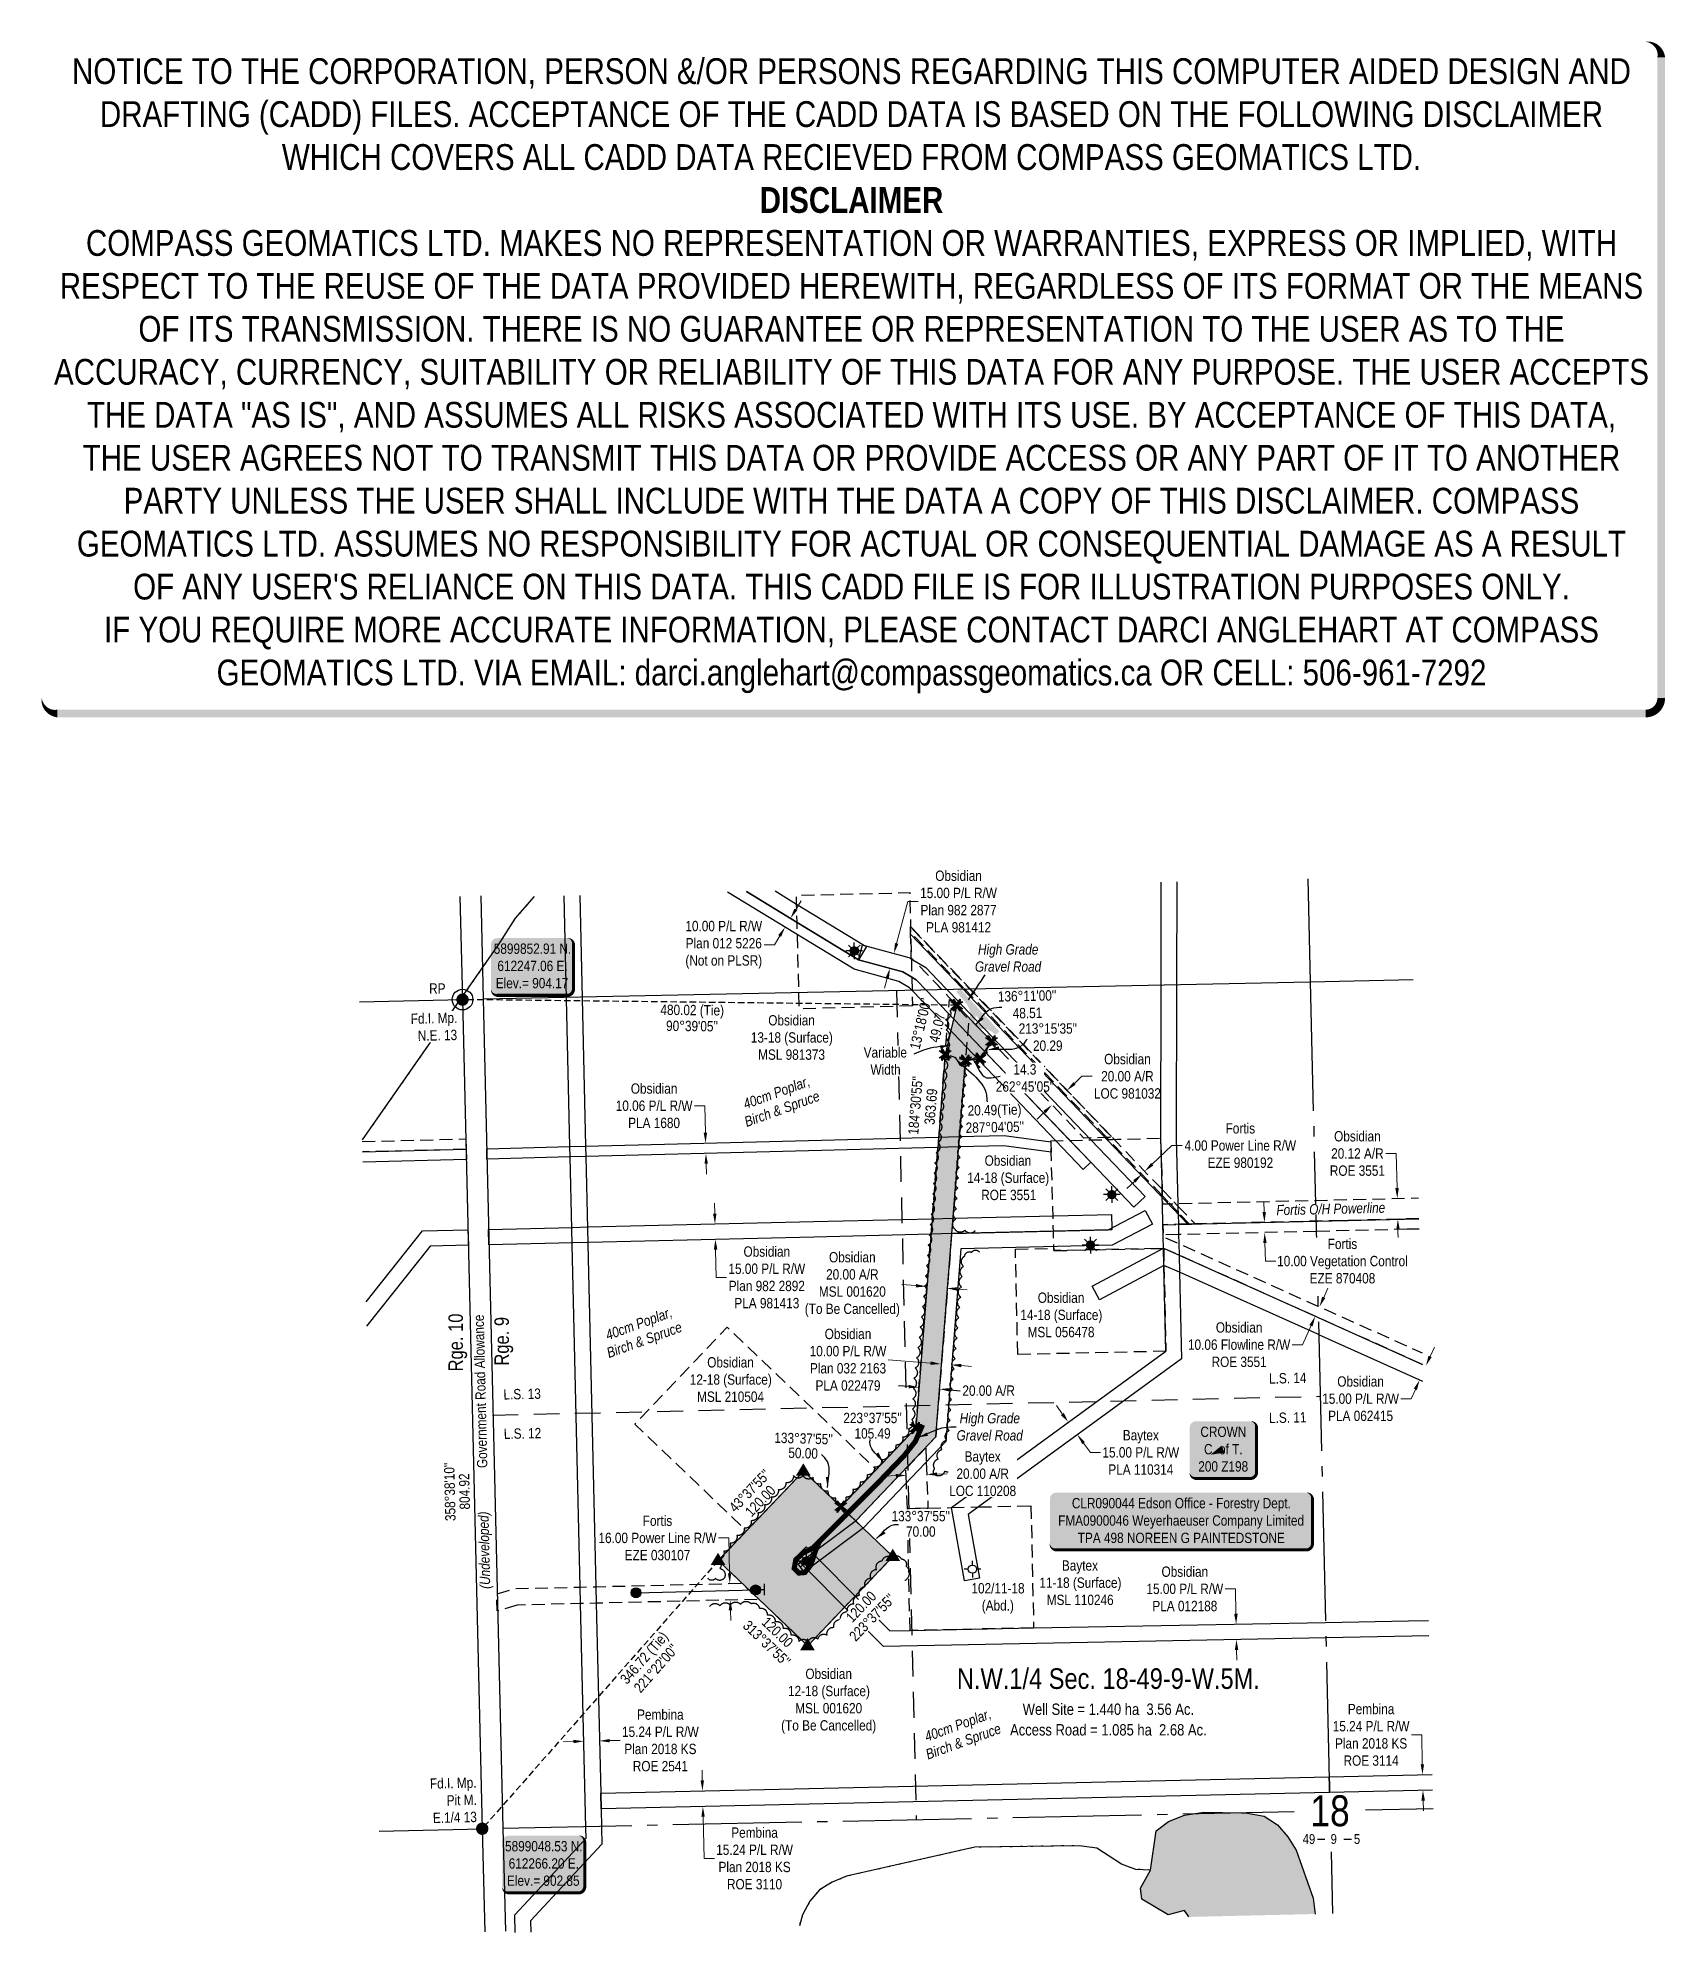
# Model space of a CAD drawing. Extents: x 611835 to 613414, y 5898946 to 5900786.
import ezdxf
from ezdxf.enums import TextEntityAlignment as Align

# ---------------------------------------------------------------- set-up
doc = ezdxf.new("R2010")
doc.units = 0
doc.header["$LTSCALE"] = 5
doc.header["$PDMODE"] = 3
doc.header["$PDSIZE"] = 1
for name, pattern in [('0', [1, 1, 0]), ('foc-ACCESSROAD', [3.75, 2.5, -1.25]), ('foc-FLOWLINE', [3.75, 2.5, -1.25]), ('foc-LSD', [8, 5, -3]), ('foc-QUARTERLINE', [33, 25, -3, 2, -3]), ('foc-TIELINE', [1.875, 1.25, -0.625]), ('foc-WHEELTRACKS', [2, 0.4, -1.6]), ('POWERLINE5', [7.8, 2.4, -0.6, 0.6, -0.6, 0.6, -0.6, 2.4])]:
    doc.linetypes.add(name, pattern=pattern)
doc.layers.get('Defpoints').update_dxf_attribs({"color": 9})
for name, color, linetype in [('10', 1, 'Continuous'), ('35', 37, 'Continuous'), ('9', 3, 'Continuous'), ('AS-POWER', 104, 'foc-POWER'), ('AS-POWER-EXISTING', 72, 'POWERLINE5'), ('AS-ROADS', 254, 'Continuous'), ('AS-SYMBOL', 7, 'Continuous'), ('C-AR', 13, 'foc-ACCESSROAD'), ('C-RW', 13, 'Continuous'), ('C-SYMBOL', 7, 'Continuous'), ('C-WS', 13, 'foc-ACCESSROAD'), ('C-WS-S', 13, 'Continuous'), ('CG-NOTES', 7, 'Continuous'), ('D-TXT', 6, 'Continuous'), ('DETAIL-T', 7, 'Continuous'), ('F-AR', 190, 'foc-ACCESSROAD'), ('F-EZE', 190, 'foc-FLOWLINE'), ('F-RW', 190, 'Continuous'), ('F-WS', 190, 'foc-ACCESSROAD'), ('F-WS-S', 190, 'Continuous'), ('L-AREAREQUIRED', 7, 'Continuous'), ('L-AREAWORK', 5, 'Continuous'), ('L-BD', 7, 'Continuous'), ('L-MON', 1, 'Continuous'), ('L-ROAD-T', 7, 'Continuous'), ('L-SEC', 7, 'Continuous'), ('L-SECLBL', 7, 'Continuous'), ('L-SECQ', 8, 'foc-QUARTERLINE'), ('L-SECTION-LSD', 7, 'foc-LSD'), ('L-TIE', 7, 'foc-TIELINE'), ('L-TIE-T', 7, 'Continuous'), ('P-PROPOSED', 10, 'Continuous'), ('P-PROPOSED-H', 21, 'Continuous'), ('P-TXT', 4, 'Continuous'), ('T-BUSH', 110, '0'), ('T-BUSH-T', 110, 'Continuous'), ('T-WATER', 160, 'Continuous'), ('T-WATER-H', 133, 'Continuous'), ('T-WATER-P3', 160, 'foc-WHEELTRACKS')]:
    doc.layers.add(name, color=color, linetype=linetype)
for name, color, linetype, lineweight in [('AS-GENERAL', 48, 'Continuous', 18), ('C-AR-T', 13, 'Continuous', 9), ('C-RW-T', 13, 'Continuous', 9), ('C-WS-T', 13, 'Continuous', 9), ('F-AR-T', 190, 'Continuous', 9), ('F-EZE-T', 190, 'Continuous', 9), ('F-RW-T', 190, 'Continuous', 9), ('F-WS-T', 190, 'Continuous', 9), ('T-TEXT', 48, 'Continuous', 18)]:
    doc.layers.add(name, color=color, linetype=linetype, lineweight=lineweight)
doc.layers.add('DISCLAIMER', color=7, linetype='Continuous', plot=False)
doc.styles.add('100L', font='ARIALN.TTF', dxfattribs={"height": 11})
doc.styles.add('175L', font='ARIALN.TTF', dxfattribs={"height": 20})
doc.styles.add('80', font='ARIALN.TTF', dxfattribs={"height": 10})
doc.styles.add('80CG', font='ARIALN.TTF', dxfattribs={"height": 10})
doc.styles.add('80L', font='ARIALN.TTF', dxfattribs={"height": 10})
doc.styles.add('80LS', font='ARIALNI.TTF', dxfattribs={"height": 10})
doc.styles.add('foc-LtypeFont', font='ARIALN.TTF', dxfattribs={"height": 7.35})
doc.styles.add('SIMPLEX', font='ARIALN.TTF')
doc.linetypes.add('foc-POWER', pattern='A,6,-1,["P",foc-LtypeFont,S=0.2,R=0,X=-0.625,Y=-0.75],-1.24,4', length=12.24)
doc.linetypes.add('foc-POWER-NOLINE', pattern='A,0,-4,["P",foc-LtypeFont,S=0.2,R=0,X=-0.625,Y=-0.75],-8.24', length=12.24)
doc.linetypes.add('foc-TOPO-flowdirection-NOLINE', pattern='A,0,[">",foc-LtypeFont,S=0.3,R=0,X=0,Y=-0.945],-20,[">",foc-LtypeFont,S=0.3,R=0,X=0,Y=-0.945],0', length=20)
doc.dimstyles.new('Compass 5 000', dxfattribs={"dimscale": 5, "dimtxt": 9, "dimasz": 2, "dimexe": 0.2, "dimexo": 0.0625, "dimgap": 0.5, "dimtad": 0, "dimtih": 1, "dimtoh": 1, "dimzin": 0, "dimdsep": 46, "dimtxsty": '80CG', "dimcen": 0.1, "dimse1": 1, "dimse2": 1, "dimclrd": 256, "dimclrt": 256, "dimaunit": 1, "dimadec": 4, "dimazin": 0, "dimtfac": 0.06, "dimtofl": 0, "dimtmove": 0, "dimatfit": 1, "dimfxl": 0.2, "dimtolj": 1, "dimtzin": 0, "dimlwd": -1, "dimarcsym": 0})

msp = doc.modelspace()

# ---------------------------------------------------------------- texts
at = {"layer": 'AS-GENERAL', "char_height": 9.99616, "attachment_point": 1, "style": '80L'}
for insert in [(612743.792, 5899906.643), (612725.959, 5899451.83)]:
    msp.add_mtext_dynamic_manual_height_columns('\\pi3.5877;{\\fArial Narrow|b0|i1|c0|p34;High Grade \\P\\pi0.61817;Gravel Road}', width=64.9704, gutter_width=50, heights=[0], dxfattribs=dict(at, insert=insert))
at = {"layer": 'C-SYMBOL', "color": 3, "style": '175L'}
msp.add_text('N.W.1/4 Sec. 18-49-9-W.5M.', height=19.99232, dxfattribs=at).set_placement((612873.913, 5899178.174), align=Align.BOTTOM_CENTER)
at = {"layer": 'C-WS-T', "char_height": 9.99616, "attachment_point": 1, "style": '80L'}
for s, width, insert in [('\\pi17.574;Obsidian\\P\\pi0.66366;13-18 (Surface)\\P\\pi7.7107;MSL 981373', 78.96462, (612526.235, 5899837.87)), ('\\pi17.574;Obsidian\\P\\pi0.66366;14-18 (Surface)\\P\\pi14.246;ROE 3551', 78.96462, (612736.242, 5899701.745)), ('\\pi17.574;Obsidian\\P\\pi0.66366;14-18 (Surface)\\P\\pi7.6971;MSL 056478', 78.96462, (612787.809, 5899568.716)), ('\\pi17.574;Obsidian\\P\\pi0.66366;12-18 (Surface)\\P\\pi7.721;MSL 210504', 78.96462, (612466.998, 5899506.012)), ('\\pi34.194;Obsidian\\P\\pi17.284;12-18 (Surface)\\P\\pi24.341;MSL 001620\\P\\pi10.653;(To Be Cancelled)', 112.20522, (612545.655, 5899203.807))]:
    msp.add_mtext_dynamic_manual_height_columns(s, width=width, gutter_width=49.981, heights=[0], dxfattribs=dict(at, insert=insert))
at = {"layer": 'D-TXT', "color": 3, "char_height": 13.9946, "attachment_point": 1, "rotation": 90, "style": '80L'}
for s, width, insert in [('Rge. 10', 55.49795, (612233.397, 5899492.206)), ('Rge. 9', 46.64869, (612278.052, 5899497.843))]:
    msp.add_mtext_dynamic_manual_height_columns(s, width=width, gutter_width=47.482, heights=[0], dxfattribs=dict(at, insert=insert))
at = {"layer": 'F-WS-T', "char_height": 9.99616, "attachment_point": 1, "style": '80L'}
for s, width, insert in [('\\pi22.439;Baytex\\P\\pi0.66366;11-18 (Surface)\\P\\pi7.7107;MSL 110246', 78.96462, (612806.367, 5899308.907)), ('\\pi0.97703;102/11-18\\P\\pi10.994;(Abd.) ', 51.78486, (612740.02, 5899286.834))]:
    msp.add_mtext_dynamic_manual_height_columns(s, width=width, gutter_width=49.981, heights=[0], dxfattribs=dict(at, insert=insert))
at = {"layer": 'L-AREAREQUIRED', "color": 5, "style": '100L'}
msp.add_text('Well Site = 1.440 ha  3.56 Ac.', height=10.99578, dxfattribs=at).set_placement((612873.913, 5899155.682), align=Align.BOTTOM_CENTER)
at = {"layer": 'L-AREAWORK', "color": 5, "style": '100L'}
msp.add_text('Access Road = 1.085 ha  2.68 Ac.', height=10.99578, dxfattribs=at).set_placement((612873.913, 5899135.69), align=Align.BOTTOM_CENTER)
at = {"layer": 'L-BD', "style": '80L'}
for s, height, rotation, p in [("184°30'55''", 9.99616, 85.4843, (612686.61, 5899750.244)), ('363.69', 9.9962, 85.4843, (612701.558, 5899749.064)), ("133°37'55''", 9.99616, 358.366716, (612578.062, 5899427.166)), ('50.00', 9.9962, 358.366716, (612577.656, 5899412.927)), ("358°38'10''", 9.99616, 91.3632, (612234.672, 5899375.397)), ('804.92', 9.9962, 91.3632, (612248.912, 5899375.736)), ("43°37'55''", 9.9962, 46.3631, (612525.731, 5899376.41)), ('120.00', 9.9962, 46.3631, (612536.041, 5899366.58)), ('120.00', 9.9962, 316.3631, (612552.728, 5899239.24)), ("313°37'55''", 9.99616, 316.3631, (612542.38, 5899228.388))]:
    msp.add_text(s, height=height, rotation=rotation, dxfattribs=at).set_placement(p, align=Align.MIDDLE)
at = {"layer": 'L-BD', "attachment_point": 2, "rotation": 1.180662, "style": '80L'}
for s, insert, char_height, width in [("136°11'00'' 48.51", (612794.932, 5899861.558), 9.99616, 18.66318), ("20.49(Tie) 287°04'05''", (612763.308, 5899750.851), 10, 24.16529)]:
    msp.add_mtext(s, dxfattribs=dict(at, insert=insert, char_height=char_height, width=width))
at = {"layer": 'L-BD', "color": 2, "insert": (612815.078, 5899829.876), "char_height": 9.99616, "width": 37.42436, "attachment_point": 2, "style": '80L'}
msp.add_mtext('213°15\'35" 20.29', dxfattribs=at)
at = {"layer": 'L-BD', "insert": (612645.039, 5899452.051), "char_height": 9.99616, "width": 50.57916, "attachment_point": 2, "line_spacing_factor": 0.9, "style": '80L'}
msp.add_mtext("223°37'55'' 105.49", dxfattribs=at)
at = {"layer": 'L-MON', "insert": (612191.059, 5899096.699), "char_height": 10, "attachment_point": 1, "rotation": 1.375043, "style": '80L'}
msp.add_mtext_dynamic_manual_height_columns('\\pi24.265;Fd.I. Mp.\\P\\pi40.11;Pit M.\\P\\pi26.304;E.1/4 13', width=67.532, gutter_width=50, heights=[0], dxfattribs=at)
at = {"layer": 'L-TIE', "style": '80L'}
for s, height, p in [('480.02 (Tie)', 9.99616, (612469.997, 5899841.533)), ("90°39'05''", 9.9962, (612469.835, 5899827.29))]:
    msp.add_text(s, height=height, rotation=359.3482, dxfattribs=at).set_placement(p, align=Align.MIDDLE)
at = {"layer": 'L-TIE-T', "style": '80L'}
for s, p in [('346.72 (Tie)', (612424.181, 5899213.57)), ("221°22'00''", (612434.872, 5899204.156))]:
    msp.add_text(s, height=9.99616, rotation=48.6333, dxfattribs=at).set_placement(p, align=Align.MIDDLE)
at = {"layer": 'T-BUSH-T', "char_height": 10, "attachment_point": 1, "rotation": 20, "style": '80L'}
for insert in [(612379.873, 5899530.027), (612689.494, 5899140.495)]:
    msp.add_mtext_dynamic_manual_height_columns('\\pi5.2035;{\\fArial Narrow|b0|i1|c0|p34;40cm Poplar, \\P\\pi0.29898;Birch & Spruce}', width=76.21869, gutter_width=50, heights=[0], dxfattribs=dict(at, insert=insert))
at = {"layer": 'T-TEXT', "style": '80LS'}
msp.add_text('(Undeveloped)', height=9.99616, rotation=91.35586, dxfattribs=at).set_placement((612268.093, 5899318.768), align=Align.MIDDLE_CENTER)

# ---------------------------------------------------------------- blocks, each defined once
blk = doc.blocks.new('L-SECLBL')
at = {"layer": '9', "color": 7}
for p, q in [((-5.1, -27.8), (-12.3, -27.8)), ((20.7, -27.8), (13.5, -27.8))]:
    blk.add_line(p, q, dxfattribs=at)
at = {"layer": '10', "color": 2, "style": 'SIMPLEX'}
blk.add_attdef('SEC', text='', height=30, dxfattribs=at).set_placement((0, 0), align=Align.MIDDLE)
at = {"layer": '10', "color": 5, "style": '80L'}
blk.add_attdef('TWP', text='', height=9.5, dxfattribs=at).set_placement((-14.4, -27.4), align=Align.MIDDLE_RIGHT)
blk.add_attdef('RGE', text='', height=9.5, dxfattribs=at).set_placement((3.6, -27.4), align=Align.MIDDLE_CENTER)
blk.add_attdef('MER', text='', height=9.5, dxfattribs=at).set_placement((23.2, -27.4), align=Align.MIDDLE_LEFT)
blk = doc.blocks.new('*U440')
h = blk.add_hatch(color=255)
edge = h.paths.add_edge_path()
edge.add_line((-121.5, -28.5), (121.5, -28.5))
edge.add_arc((121.5, -22.5), 6, 270, 360)
edge.add_line((127.5, -22.5), (127.5, 21))
edge.add_arc((121.5, 21), 6, 0, 90)
edge.add_line((121.5, 27), (-121.5, 27))
edge.add_arc((-121.5, 21), 6, 90, 180)
edge.add_line((-127.5, 21), (-127.5, -22.5))
edge.add_arc((-121.5, -22.5), 6, 180, 270)
at = {"color": 44, "flags": 128}
blk.add_lwpolyline([(-121.5, -28.5, 3, 3, 0), (121.5, -28.5, 3, 3, 0.414214), (127.5, -22.5, 3, 3, 0), (127.5, 21, 3, 0, 0.414214), (121.5, 27, 0, 0, 0), (-121.5, 27, 0, 0, 0.414214), (-127.5, 21, 0, 0, 0), (-127.5, -22.5, 0, 3, 0.414214)], format="xyseb", close=True, dxfattribs=at)
at = {"color": 44, "style": '80'}
blk.add_attdef('ENTER_TEXT_001', (-36, -5), '', height=10, dxfattribs=at)
blk = doc.blocks.new('*D441')
at = {"layer": 'Defpoints', "color": 0, "transparency": 16777216}
for p in [(613018.3, 5899636.7), (613018.6, 5899626.7), (613025.6, 5899626.9)]:
    blk.add_point(p, dxfattribs=at)
at = {"layer": 'F-EZE-T', "transparency": 16777216}
for p, q in [((613025.2, 5899646.9), (613024.9, 5899656.9)), ((613025.9, 5899616.9), (613026.3, 5899599.2)), ((613026.3, 5899599.2), (613036.3, 5899599.2))]:
    blk.add_line(p, q, dxfattribs=at)
for points in [[(613026.8, 5899646.9), (613023.5, 5899646.8), (613025.4, 5899636.9)], [(613027.5, 5899616.9), (613024.2, 5899616.8), (613025.6, 5899626.9)]]:
    blk.add_solid(points, dxfattribs=at)
at = {"layer": 'F-EZE-T', "transparency": 16777216, "insert": (613101.1, 5899599.2), "char_height": 10, "attachment_point": 5, "style": '80CG', "bg_fill": 3, "box_fill_scale": 1.1, "bg_fill_color": 256, "bg_fill_true_color": 13158600, "bg_fill_transparency": 0}
blk.add_mtext('\\A1;Fortis\\P10.00 Vegetation Control\\PEZE 870408', dxfattribs=at)
blk = doc.blocks.new('*D442')
at = {"layer": 'Defpoints', "color": 0, "transparency": 16777216}
for p in [(612408.9, 5899284.1), (612409.3, 5899268.1), (612506.9, 5899270.4)]:
    blk.add_point(p, dxfattribs=at)
at = {"layer": 'F-EZE-T', "transparency": 16777216}
for p, q in [((612505.4, 5899330.6), (612495.4, 5899330.6)), ((612506.3, 5899296.4), (612505.4, 5899330.6)), ((612507.1, 5899260.4), (612507.4, 5899250.4))]:
    blk.add_line(p, q, dxfattribs=at)
for points in [[(612507.9, 5899296.4), (612504.6, 5899296.4), (612506.5, 5899286.4)], [(612508.8, 5899260.5), (612505.4, 5899260.4), (612506.9, 5899270.4)]]:
    blk.add_solid(points, dxfattribs=at)
at = {"layer": 'F-EZE-T', "transparency": 16777216, "insert": (612436.3, 5899330.6), "char_height": 10, "attachment_point": 5, "style": '80CG'}
blk.add_mtext('\\A1;Fortis\\P16.00 Power Line R/W\\PEZE 030107', dxfattribs=at)
blk = doc.blocks.new('*D443')
at = {"layer": 'Defpoints', "color": 0, "transparency": 16777216}
for p in [(612890.9, 5899699.6), (612893.8, 5899702.4), (612909.2, 5899686.3)]:
    blk.add_point(p, dxfattribs=at)
at = {"layer": 'F-EZE-T', "transparency": 16777216}
for p, q in [((612916.5, 5899693.2), (612935.5, 5899711.3)), ((612935.5, 5899711.3), (612945.5, 5899711.3)), ((612899.1, 5899676.6), (612891.9, 5899669.7))]:
    blk.add_line(p, q, dxfattribs=at)
for points in [[(612915.3, 5899694.4), (612917.6, 5899692), (612909.2, 5899686.3)], [(612898, 5899677.8), (612900.3, 5899675.4), (612906.3, 5899683.5)]]:
    blk.add_solid(points, dxfattribs=at)
at = {"layer": 'F-EZE-T', "transparency": 16777216, "insert": (613002, 5899711.3), "char_height": 10, "attachment_point": 5, "style": '80CG'}
blk.add_mtext('\\A1;Fortis\\P4.00 Power Line R/W\\PEZE 980192', dxfattribs=at)
blk = doc.blocks.new('*D444')
at = {"layer": 'Defpoints', "color": 0, "transparency": 16777216}
for p in [(612697.6, 5899392.2), (612678.2, 5899376), (612698.2, 5899376.8)]:
    blk.add_point(p, dxfattribs=at)
at = {"layer": 'F-AR-T', "transparency": 16777216}
for p, q in [((612667.6, 5899391.1), (612657.6, 5899390.7)), ((612707.6, 5899392.5), (612717.6, 5899392.9))]:
    blk.add_line(p, q, dxfattribs=at)
for points in [[(612667.5, 5899392.7), (612667.7, 5899389.4), (612677.6, 5899391.4)], [(612707.5, 5899394.2), (612707.7, 5899390.9), (612697.6, 5899392.2)]]:
    blk.add_solid(points, dxfattribs=at)
at = {"layer": 'F-AR-T', "transparency": 16777216, "insert": (612751.9, 5899392.9), "char_height": 10, "attachment_point": 5, "style": '80CG', "bg_fill": 3, "box_fill_scale": 1.1, "bg_fill_color": 256, "bg_fill_true_color": 13158600, "bg_fill_transparency": 0}
blk.add_mtext('\\A1;Baytex\\P20.00 A/R\\PLOC 110208', dxfattribs=at)
blk = doc.blocks.new('*D445')
at = {"layer": 'C-AR-T', "transparency": 16777216}
for p, q in [((612840.9, 5899771.6), (612848.2, 5899778.5)), ((612848.2, 5899778.5), (612858.2, 5899778.5)), ((612812, 5899743.9), (612804.8, 5899737))]:
    blk.add_line(p, q, dxfattribs=at)
for points in [[(612839.8, 5899772.8), (612842.1, 5899770.4), (612833.7, 5899764.7)], [(612810.9, 5899745.1), (612813.2, 5899742.7), (612819.3, 5899750.9)]]:
    blk.add_solid(points, dxfattribs=at)
at = {"layer": 'Defpoints', "color": 0, "transparency": 16777216}
for p in [(612826.5, 5899772.2), (612812.1, 5899758.4), (612833.7, 5899764.7)]:
    blk.add_point(p, dxfattribs=at)
at = {"layer": 'C-AR-T', "transparency": 16777216, "insert": (612892.4, 5899778.5), "char_height": 10, "attachment_point": 5, "style": '80CG'}
blk.add_mtext('\\A1;Obsidian\\P20.00 A/R\\PLOC 981032', dxfattribs=at)
blk = doc.blocks.new('*D446')
at = {"layer": 'C-AR-T', "transparency": 16777216}
for p, q in [((612687.1, 5899575.4), (612673.4, 5899576.5)), ((612727.1, 5899572.1), (612737, 5899571.3))]:
    blk.add_line(p, q, dxfattribs=at)
for points in [[(612687.3, 5899577), (612687, 5899573.7), (612697.1, 5899574.6)], [(612727.2, 5899573.8), (612726.9, 5899570.5), (612717.1, 5899572.9)]]:
    blk.add_solid(points, dxfattribs=at)
at = {"layer": 'Defpoints', "color": 0, "transparency": 16777216}
for p in [(612697.1, 5899574.6), (612694.3, 5899539.3), (612714.3, 5899537.7)]:
    blk.add_point(p, dxfattribs=at)
at = {"layer": 'C-AR-T', "transparency": 16777216, "insert": (612625.4, 5899576.5), "char_height": 10, "attachment_point": 5, "style": '80CG'}
blk.add_mtext('\\A1;Obsidian\\P20.00 A/R\\PMSL 001620\\P(To Be Cancelled)', dxfattribs=at)
blk = doc.blocks.new('*D447')
at = {"layer": 'C-RW-T', "transparency": 16777216}
for p, q in [((612482.1, 5899749.9), (612472.1, 5899749.9)), ((612482.8, 5899723.7), (612482.1, 5899749.9)), ((612483.5, 5899693.6), (612483.8, 5899683.7))]:
    blk.add_line(p, q, dxfattribs=at)
for points in [[(612484.4, 5899723.7), (612481.1, 5899723.7), (612483, 5899713.7)], [(612485.2, 5899693.7), (612481.9, 5899693.6), (612483.3, 5899703.6)]]:
    blk.add_solid(points, dxfattribs=at)
at = {"layer": 'Defpoints', "color": 0, "transparency": 16777216}
for p in [(612483, 5899713.7), (612417.6, 5899712), (612417.9, 5899702)]:
    blk.add_point(p, dxfattribs=at)
at = {"layer": 'C-RW-T', "transparency": 16777216, "insert": (612433, 5899749.9), "char_height": 10, "attachment_point": 5, "style": '80CG'}
blk.add_mtext('\\A1;Obsidian\\P10.06 P/L R/W\\PPLA 1680', dxfattribs=at)
blk = doc.blocks.new('*D448')
at = {"layer": 'C-RW-T', "transparency": 16777216}
for p, q in [((612997.2, 5899281.2), (612987.2, 5899281.2)), ((612997.7, 5899257.1), (612997.2, 5899281.2)), ((612998.4, 5899222.1), (612998.6, 5899212.1))]:
    blk.add_line(p, q, dxfattribs=at)
for points in [[(612999.4, 5899257.1), (612996, 5899257), (612997.9, 5899247.1)], [(613000, 5899222.1), (612996.7, 5899222), (612998.2, 5899232.1)]]:
    blk.add_solid(points, dxfattribs=at)
at = {"layer": 'Defpoints', "color": 0, "transparency": 16777216}
for p in [(612928.4, 5899245.7), (612997.9, 5899247.1), (612928.7, 5899230.7)]:
    blk.add_point(p, dxfattribs=at)
at = {"layer": 'C-RW-T', "transparency": 16777216, "insert": (612948.1, 5899281.2), "char_height": 10, "attachment_point": 5, "style": '80CG'}
blk.add_mtext('\\A1;Obsidian\\P15.00 P/L R/W\\PPLA 012188', dxfattribs=at)
blk = doc.blocks.new('*D449')
at = {"layer": 'C-RW-T', "transparency": 16777216}
for p, q in [((612701.3, 5899500.2), (612660.3, 5899503.5)), ((612731.1, 5899497.8), (612741.1, 5899497))]:
    blk.add_line(p, q, dxfattribs=at)
for points in [[(612701.4, 5899501.9), (612701.1, 5899498.6), (612711.2, 5899499.4)], [(612731.3, 5899499.5), (612731, 5899496.2), (612721.2, 5899498.6)]]:
    blk.add_solid(points, dxfattribs=at)
at = {"layer": 'Defpoints', "color": 0, "transparency": 16777216}
for p in [(612711.2, 5899499.4), (612709.7, 5899480.6), (612719.7, 5899479.8)]:
    blk.add_point(p, dxfattribs=at)
at = {"layer": 'C-RW-T', "transparency": 16777216, "insert": (612621.2, 5899503.5), "char_height": 10, "attachment_point": 5, "style": '80CG'}
blk.add_mtext('\\A1;Obsidian\\P10.00 P/L R/W\\PPlan 032 2163\\PPLA 022479', dxfattribs=at)
blk = doc.blocks.new('*D450')
at = {"layer": 'C-RW-T', "transparency": 16777216}
for p, q in [((613186.2, 5899506.7), (613190.3, 5899515.8)), ((613171.9, 5899474.8), (613167.8, 5899465.7)), ((613167.8, 5899465.7), (613157.8, 5899465.7))]:
    blk.add_line(p, q, dxfattribs=at)
for points in [[(613184.6, 5899507.4), (613187.7, 5899506), (613182.1, 5899497.6)], [(613170.3, 5899475.5), (613173.4, 5899474.1), (613175.9, 5899483.9)]]:
    blk.add_solid(points, dxfattribs=at)
at = {"layer": 'Defpoints', "color": 0, "transparency": 16777216}
for p in [(613031, 5899548.9), (613037.1, 5899562.6), (613175.9, 5899483.9)]:
    blk.add_point(p, dxfattribs=at)
at = {"layer": 'C-RW-T', "transparency": 16777216, "insert": (613118.7, 5899465.7), "char_height": 10, "attachment_point": 5, "style": '80CG'}
blk.add_mtext('\\A1;Obsidian\\P15.00 P/L R/W\\PPLA 062415', dxfattribs=at)
blk = doc.blocks.new('*D451')
at = {"layer": 'Defpoints', "color": 0, "transparency": 16777216}
for p in [(612845.7, 5899450.5), (612854.6, 5899438.4), (612843.9, 5899430.7)]:
    blk.add_point(p, dxfattribs=at)
at = {"layer": 'F-RW-T', "transparency": 16777216}
for p, q in [((612829.2, 5899450.9), (612823.4, 5899459)), ((612849.8, 5899422.6), (612856.4, 5899413.6)), ((612856.4, 5899413.6), (612866.4, 5899413.6))]:
    blk.add_line(p, q, dxfattribs=at)
for points in [[(612830.6, 5899451.9), (612827.9, 5899449.9), (612835.1, 5899442.8)], [(612851.2, 5899423.6), (612848.5, 5899421.6), (612843.9, 5899430.7)]]:
    blk.add_solid(points, dxfattribs=at)
at = {"layer": 'F-RW-T', "transparency": 16777216, "insert": (612905.4, 5899413.6), "char_height": 10, "attachment_point": 5, "style": '80CG'}
blk.add_mtext('\\A1;Baytex\\P15.00 P/L R/W\\PPLA 110314', dxfattribs=at)
blk = doc.blocks.new('*D452')
at = {"layer": 'C-RW-T', "transparency": 16777216}
for p, q in [((612491.9, 5899645.3), (612491.6, 5899655.3)), ((612492.7, 5899610.3), (612493.4, 5899583.4)), ((612493.4, 5899583.4), (612503.4, 5899583.4))]:
    blk.add_line(p, q, dxfattribs=at)
for points in [[(612493.5, 5899645.3), (612490.2, 5899645.3), (612492.1, 5899635.3)], [(612494.4, 5899610.4), (612491, 5899610.3), (612492.5, 5899620.3)]]:
    blk.add_solid(points, dxfattribs=at)
at = {"layer": 'Defpoints', "color": 0, "transparency": 16777216}
for p in [(612492.5, 5899620.3), (612501.4, 5899635.5), (612501.8, 5899620.5)]:
    blk.add_point(p, dxfattribs=at)
at = {"layer": 'C-RW-T', "transparency": 16777216, "insert": (612542.4, 5899583.4), "char_height": 10, "attachment_point": 5, "style": '80CG'}
blk.add_mtext('\\A1;Obsidian\\P15.00 P/L R/W\\PPlan 982 2892\\PPLA 981413', dxfattribs=at)
blk = doc.blocks.new('*D453')
at = {"layer": 'Defpoints', "color": 0, "transparency": 16777216}
for p in [(612365, 5899124.9), (612380, 5899133.7), (612380.2, 5899125.3)]:
    blk.add_point(p, dxfattribs=at)
at = {"layer": 'F-RW-T', "transparency": 16777216}
for p, q in [((612354.8, 5899133.1), (612344.8, 5899132.9)), ((612390, 5899134), (612400, 5899134.2))]:
    blk.add_line(p, q, dxfattribs=at)
for points in [[(612354.7, 5899134.8), (612354.8, 5899131.5), (612364.8, 5899133.4)], [(612390, 5899135.6), (612390, 5899132.3), (612380, 5899133.7)]]:
    blk.add_solid(points, dxfattribs=at)
at = {"layer": 'F-RW-T', "transparency": 16777216, "insert": (612439.1, 5899134.2), "char_height": 10, "attachment_point": 5, "style": '80CG'}
blk.add_mtext('\\A1;Pembina\\P15.24 P/L R/W\\PPlan 2018 KS\\PROE 2541', dxfattribs=at)
blk = doc.blocks.new('*D454')
at = {"layer": 'Defpoints', "color": 0, "transparency": 16777216}
for p in [(612606.8, 5899088.2), (612480, 5899085.4), (612607.2, 5899073)]:
    blk.add_point(p, dxfattribs=at)
at = {"layer": 'F-RW-T', "transparency": 16777216}
for p, q in [((612479.8, 5899095.4), (612479.5, 5899105.3)), ((612480.5, 5899060.1), (612481.5, 5899019.7)), ((612481.5, 5899019.7), (612491.5, 5899019.7))]:
    blk.add_line(p, q, dxfattribs=at)
for points in [[(612481.4, 5899095.4), (612478.1, 5899095.3), (612480, 5899085.4)], [(612482.2, 5899060.2), (612478.9, 5899060.1), (612480.3, 5899070.1)]]:
    blk.add_solid(points, dxfattribs=at)
at = {"layer": 'F-RW-T', "transparency": 16777216, "insert": (612530.5, 5899019.7), "char_height": 10, "attachment_point": 5, "style": '80CG'}
blk.add_mtext('\\A1;Pembina\\P15.24 P/L R/W\\PPlan 2018 KS\\PROE 3110', dxfattribs=at)
blk = doc.blocks.new('*D455')
at = {"layer": 'C-AR-T', "transparency": 16777216}
for p, q in [((613153.3, 5899703.6), (613143.3, 5899703.6)), ((613154.1, 5899670), (613153.3, 5899703.6)), ((613155, 5899629.9), (613155.3, 5899619.9))]:
    blk.add_line(p, q, dxfattribs=at)
for points in [[(613155.8, 5899670.1), (613152.4, 5899670), (613154.3, 5899660)], [(613156.7, 5899629.9), (613153.4, 5899629.9), (613154.8, 5899639.9)]]:
    blk.add_solid(points, dxfattribs=at)
at = {"layer": 'Defpoints', "color": 0, "transparency": 16777216}
for p in [(613123.1, 5899659.3), (613154.3, 5899660), (613123.5, 5899639.2)]:
    blk.add_point(p, dxfattribs=at)
at = {"layer": 'C-AR-T', "transparency": 16777216, "insert": (613115.6, 5899703.6), "char_height": 10, "attachment_point": 5, "style": '80CG'}
blk.add_mtext('\\A1;Obsidian\\P20.12 A/R\\PROE 3551', dxfattribs=at)
blk = doc.blocks.new('GABD')
for p, q in [((-0.81, 0), (-1.62, 0)), ((0, 0.81), (0, 1.62)), ((1.62, 0), (0.81, 0)), ((0, -0.81), (0, -1.62))]:
    blk.add_line(p, q)
blk.add_circle((0, 0), 0.8)
blk = doc.blocks.new('GAS')
h = blk.add_hatch(color=255)
h.dxf.hatch_style = 1
edge = h.paths.add_edge_path()
edge.add_arc((0, 0), 0.9, 0, 360)
for p, q in [((-0.81, 0), (-1.62, 0)), ((-0.57, 0.57), (-1.14, 1.14)), ((0, 0.81), (0, 1.62)), ((0.57, 0.57), (1.14, 1.14)), ((1.62, 0), (0.81, 0)), ((-0.57, -0.57), (-1.14, -1.14)), ((0, -0.81), (0, -1.62)), ((1.14, -1.14), (0.57, -0.57))]:
    blk.add_line(p, q)
blk.add_circle((0, 0), 0.8)
blk = doc.blocks.new('*U461')
h = blk.add_hatch(color=59)
edge = h.paths.add_edge_path()
edge.add_line((-26.5, -28.5), (26.5, -28.5))
edge.add_arc((26.5, -22.5), 6, 270, 360)
edge.add_line((32.5, -22.5), (32.5, 21))
edge.add_arc((26.5, 21), 6, 0, 90)
edge.add_line((26.5, 27), (-26.5, 27))
edge.add_arc((-26.5, 21), 6, 90, 180)
edge.add_line((-32.5, 21), (-32.5, -22.5))
edge.add_arc((-26.5, -22.5), 6, 180, 270)
at = {"color": 1, "flags": 128}
blk.add_lwpolyline([(-26.5, -28.5, 3, 3, 0), (26.5, -28.5, 3, 3, 0.414214), (32.5, -22.5, 3, 3, 0), (32.5, 21, 3, 0, 0.414214), (26.5, 27, 0, 0, 0), (-26.5, 27, 0, 0, 0.414214), (-32.5, 21, 0, 0, 0), (-32.5, -22.5, 0, 3, 0.414214)], format="xyseb", close=True, dxfattribs=at)
blk.add_lwpolyline([(-12.1, -5.4, 0, 7.5, 0), (0, 0, 0, 0, 0)], format="xyseb", dxfattribs=at)
at = {"color": 1, "style": '80'}
blk.add_attdef('ENTER_TEXT_001', (-36, -5), '', height=10, dxfattribs=at)
blk = doc.blocks.new('*D462')
at = {"layer": 'Defpoints', "color": 0, "transparency": 16777216}
for p in [(613160, 5899100.7), (613178.8, 5899101.1), (613160.3, 5899085.4)]:
    blk.add_point(p, dxfattribs=at)
at = {"layer": 'F-RW-T', "transparency": 16777216}
for p, q in [((613178, 5899139.6), (613168, 5899139.6)), ((613178.6, 5899111.1), (613178, 5899139.6)), ((613179.4, 5899075.9), (613179.6, 5899065.9))]:
    blk.add_line(p, q, dxfattribs=at)
for points in [[(613180.3, 5899111.1), (613177, 5899111.1), (613178.8, 5899101.1)], [(613181.1, 5899075.9), (613177.7, 5899075.8), (613179.2, 5899085.9)]]:
    blk.add_solid(points, dxfattribs=at)
at = {"layer": 'F-RW-T', "transparency": 16777216, "insert": (613128.9, 5899139.6), "char_height": 10, "attachment_point": 5, "style": '80CG'}
blk.add_mtext('\\A1;Pembina\\P15.24 P/L R/W\\PPlan 2018 KS\\PROE 3114', dxfattribs=at)
blk = doc.blocks.new('fdia')
at = {"color": 255, "const_width": 1}
blk.add_lwpolyline([(-0.5, 0, 1), (0.5, 0, 1)], format="xyb", close=True, dxfattribs=at)
blk = doc.blocks.new('Fdiaa')
blk.add_blockref('fdia', (0, 0))
blk = doc.blocks.new('fdib')
at = {"color": 1, "const_width": 1.6}
blk.add_lwpolyline([(-0.4, 0, 1), (0.4, 0, 1)], format="xyb", close=True, dxfattribs=at)
at = {"color": 1}
blk.add_circle((0, 0), 0.8, dxfattribs=at)
blk = doc.blocks.new('Fdibb')
blk.add_blockref('fdib', (0, 0))
blk = doc.blocks.new('fdicc')
for name in ['Fdibb', 'Fdiaa']:
    blk.add_blockref(name, (0, 0))
blk = doc.blocks.new('FDI')
blk.add_blockref('fdicc', (0, 0))
blk = doc.blocks.new('STRIA')
blk.add_hatch(color=255).paths.add_polyline_path([(-0.04, 1.52), (-1.47, -0.87), (1.39, -0.87)])
blk = doc.blocks.new('STRIAA')
blk.add_blockref('STRIA', (0, 0))
blk = doc.blocks.new('STRIB')
at = {"color": 1}
blk.add_solid([(-1.12, -0.67), (-0.04, 1.13), (1.04, -0.67)], dxfattribs=at)
blk = doc.blocks.new('STRIBB')
blk.add_blockref('STRIB', (0, 0))
blk = doc.blocks.new('STRICC')
for name in ['STRIAA', 'STRIBB']:
    blk.add_blockref(name, (0, 0))
blk = doc.blocks.new('fdspike')
blk.add_blockref('STRICC', (0, 0))
blk = doc.blocks.new('*U463')
h = blk.add_hatch(color=254)
edge = h.paths.add_edge_path()
edge.add_line((-34, -28.5), (34, -28.5))
edge.add_arc((34, -22.5), 6, 270, 360)
edge.add_line((40, -22.5), (40, 21))
edge.add_arc((34, 21), 6, 0, 90)
edge.add_line((34, 27), (-34, 27))
edge.add_arc((-34, 21), 6, 90, 180)
edge.add_line((-40, 21), (-40, -22.5))
edge.add_arc((-34, -22.5), 6, 180, 270)
at = {"color": 1, "flags": 128}
blk.add_lwpolyline([(-34, -28.5, 3, 3, 0), (34, -28.5, 3, 3, 0.414214), (40, -22.5, 3, 3, 0), (40, 21, 3, 0, 0.414214), (34, 27, 0, 0, 0), (-34, 27, 0, 0, 0.414214), (-40, 21, 0, 0, 0), (-40, -22.5, 0, 3, 0.414214)], format="xyseb", close=True, dxfattribs=at)
blk.add_lwpolyline([(-36.8, -13.6, 0, 10, 0), (0, 0, 5, 5, 0)], format="xyseb", dxfattribs=at)
at = {"color": 1, "style": '80'}
blk.add_attdef('ENTER_TEXT_001', (-36, -5), '', height=10, dxfattribs=at)
blk = doc.blocks.new('RP')
at = {"layer": '35', "color": 3}
blk.add_circle((0, 0), 10, dxfattribs=at)
at = {"layer": '35', "color": 3, "style": '80'}
blk.add_attdef('RP_001', (-32.4, 5.8), '', height=10, dxfattribs=at)
blk = doc.blocks.new('*U469')
h = blk.add_hatch(color=254)
edge = h.paths.add_edge_path()
edge.add_line((-34, -28.5), (34, -28.5))
edge.add_arc((34, -22.5), 6, 270, 360)
edge.add_line((40, -22.5), (40, 21))
edge.add_arc((34, 21), 6, 0, 90)
edge.add_line((34, 27), (-34, 27))
edge.add_arc((-34, 21), 6, 90, 180)
edge.add_line((-40, 21), (-40, -22.5))
edge.add_arc((-34, -22.5), 6, 180, 270)
at = {"color": 1, "flags": 128}
blk.add_lwpolyline([(-34, -28.5, 3, 3, 0), (34, -28.5, 3, 3, 0.414214), (40, -22.5, 3, 3, 0), (40, 21, 3, 0, 0.414214), (34, 27, 0, 0, 0), (-34, 27, 0, 0, 0.414214), (-40, 21, 0, 0, 0), (-40, -22.5, 0, 3, 0.414214)], format="xyseb", close=True, dxfattribs=at)
blk.add_lwpolyline([(-36.8, -13.6, 0, 10, 0), (0, 0, 5, 5, 0)], format="xyseb", dxfattribs=at)
at = {"color": 1, "style": '80'}
blk.add_attdef('ENTER_TEXT_001', (-36, -5), '', height=10, dxfattribs=at)
blk = doc.blocks.new('POWERPOLE')
h = blk.add_hatch(color=255)
edge = h.paths.add_edge_path()
edge.add_arc((0, 0), 0.96, 0, 360)
at = {"linetype": 'Continuous'}
for p, q in [((0.68, -0.68), (-0.68, 0.68)), ((-0.68, -0.68), (0.68, 0.68))]:
    blk.add_line(p, q, dxfattribs=at)
blk.add_circle((0, 0), 0.96, dxfattribs=at)
blk = doc.blocks.new('RISER')
h = blk.add_hatch(color=255)
h.dxf.hatch_style = 1
edge = h.paths.add_edge_path()
edge.add_arc((0, 0), 0.7, 0, 360)
blk.add_hatch(color=48).paths.add_polyline_path([(0.58, -0.15), (-0.58, -0.15, 0.774597)])
at = {"color": 48}
blk.add_line((-0.58, -0.15), (0.58, -0.15), dxfattribs=at)
blk.add_circle((0, 0), 0.6, dxfattribs=at)
blk = doc.blocks.new('*U466')
at = {"color": 72}
blk.add_line((0, -1.1), (0, 1.1), dxfattribs=at)
at = {"layer": 'AS-SYMBOL', "color": 72, "flags": 128}
blk.add_lwpolyline([(-1.69, 0), (0, 0)], dxfattribs=at)
blk = doc.blocks.new('TEMP')
h = blk.add_hatch(color=255)
h.dxf.hatch_style = 1
h.paths.add_polyline_path([(0, 0.25), (-0.67, 1.15), (-0.67, 0.67), (-1.15, 0.67), (-0.25, 0), (-1.15, -0.67), (-0.67, -0.67), (-0.67, -1.15), (0, -0.25), (0.67, -1.15), (0.67, -0.67), (1.15, -0.67), (0.25, 0), (1.15, 0.67), (0.67, 0.67), (0.67, 1.15)])
h.paths.add_polyline_path([(0.57, 0.85), (0.57, 0.57), (0.85, 0.57), (0.08, 0), (0.85, -0.57), (0.57, -0.57), (0.57, -0.85), (0, -0.08), (-0.57, -0.85), (-0.57, -0.57), (-0.85, -0.57), (-0.08, 0), (-0.85, 0.57), (-0.57, 0.57), (-0.57, 0.85), (0, 0.08)], flags=16)
h = blk.add_hatch(color=1)
h.dxf.hatch_style = 1
h.paths.add_polyline_path([(0, 0.08), (-0.57, 0.85), (-0.57, 0.57), (-0.85, 0.57), (-0.08, 0), (-0.85, -0.57), (-0.57, -0.57), (-0.57, -0.85), (0, -0.08), (0.57, -0.85), (0.57, -0.57), (0.85, -0.57), (0.08, 0), (0.85, 0.57), (0.57, 0.57), (0.57, 0.85)])
at = {"color": 1}
for p, q in [((-0.08, 0), (0.08, 0)), ((0, 0.08), (0, -0.08))]:
    blk.add_line(p, q, dxfattribs=at)
at = {"color": 255, "flags": 128}
blk.add_lwpolyline([(-0.25, 0), (-1.15, 0.67), (-0.67, 0.67), (-0.67, 1.15), (0, 0.25), (0.67, 1.15), (0.67, 0.67), (1.15, 0.67), (0.25, 0), (1.15, -0.67), (0.67, -0.67), (0.67, -1.15), (0, -0.25), (-0.67, -1.15), (-0.67, -0.67), (-1.15, -0.67)], close=True, dxfattribs=at)
at = {"color": 1, "flags": 128}
blk.add_lwpolyline([(-0.08, 0), (-0.85, 0.57), (-0.57, 0.57), (-0.57, 0.85), (0, 0.08), (0.57, 0.85), (0.57, 0.57), (0.85, 0.57), (0.08, 0), (0.85, -0.57), (0.57, -0.57), (0.57, -0.85), (0, -0.08), (-0.57, -0.85), (-0.57, -0.57), (-0.85, -0.57)], close=True, dxfattribs=at)
blk = doc.blocks.new('*D467')
at = {"layer": 'Defpoints', "color": 0, "transparency": 16777216}
for p in [(612560.1, 5899923.2), (612561.4, 5899922.4), (612566.6, 5899930.9)]:
    blk.add_point(p, dxfattribs=at)
at = {"layer": 'F-RW-T', "transparency": 16777216}
for p, q in [((612570.5, 5899940.3), (612575.7, 5899948.8)), ((612554.9, 5899914.7), (612549.7, 5899906.1)), ((612549.7, 5899906.1), (612539.7, 5899906.1))]:
    blk.add_line(p, q, dxfattribs=at)
for points in [[(612569.1, 5899941.2), (612571.9, 5899939.4), (612565.3, 5899931.7)], [(612553.5, 5899915.5), (612556.3, 5899913.8), (612560.1, 5899923.2)]]:
    blk.add_solid(points, dxfattribs=at)
at = {"layer": 'F-RW-T', "transparency": 16777216, "insert": (612500.6, 5899906.1), "char_height": 10, "attachment_point": 5, "style": '80CG'}
blk.add_mtext('\\A1;10.00 P/L R/W\\PPlan 012 5226\\P(Not on PLSR)', dxfattribs=at)
blk = doc.blocks.new('*D468')
at = {"layer": 'Defpoints', "color": 0, "transparency": 16777216}
for p in [(612710, 5899475.1), (612688.1, 5899451.8), (612708, 5899450.2)]:
    blk.add_point(p, dxfattribs=at)
at = {"layer": 'P-TXT', "transparency": 16777216}
for p, q in [((612680.1, 5899477.5), (612670.1, 5899478.3)), ((612720, 5899474.3), (612729.9, 5899473.5))]:
    blk.add_line(p, q, dxfattribs=at)
for points in [[(612680.2, 5899479.1), (612680, 5899475.8), (612690.1, 5899476.7)], [(612720.1, 5899476), (612719.8, 5899472.7), (612710, 5899475.1)]]:
    blk.add_solid(points, dxfattribs=at)
at = {"layer": 'P-TXT', "transparency": 16777216, "insert": (612757.7, 5899473.5), "char_height": 10, "attachment_point": 5, "style": '80CG'}
blk.add_mtext('\\A1;20.00 A/R', dxfattribs=at)
blk = doc.blocks.new('*D490')
at = {"layer": 'C-RW-T', "transparency": 16777216}
for p, q in [((613082.9, 5899564), (613087, 5899573.1)), ((613070.6, 5899536.6), (613062.3, 5899518.1)), ((613062.3, 5899518.1), (613052.3, 5899518.1))]:
    blk.add_line(p, q, dxfattribs=at)
for points in [[(613081.4, 5899564.7), (613084.4, 5899563.3), (613078.8, 5899554.9)], [(613069, 5899537.2), (613072.1, 5899535.9), (613074.7, 5899545.7)]]:
    blk.add_solid(points, dxfattribs=at)
at = {"layer": 'Defpoints', "color": 0, "transparency": 16777216}
for p in [(613074.7, 5899545.7), (613150.4, 5899511.7), (613154.5, 5899520.9)]:
    blk.add_point(p, dxfattribs=at)
at = {"layer": 'C-RW-T', "transparency": 16777216, "insert": (613000.8, 5899518.1), "char_height": 10, "attachment_point": 5, "style": '80CG'}
blk.add_mtext('\\A1;Obsidian\\P10.06 Flowline R/W\\PROE 3551', dxfattribs=at)
blk = doc.blocks.new('*D491')
at = {"layer": 'C-RW-T', "transparency": 16777216}
for p, q in [((612668.4, 5899907.4), (612679.4, 5899948)), ((612679.4, 5899948), (612689.4, 5899948)), ((612659.2, 5899873.6), (612656.6, 5899864))]:
    blk.add_line(p, q, dxfattribs=at)
for points in [[(612666.8, 5899907.8), (612670, 5899907), (612665.8, 5899897.8)], [(612657.6, 5899874.1), (612660.9, 5899873.2), (612661.9, 5899883.3)]]:
    blk.add_solid(points, dxfattribs=at)
at = {"layer": 'Defpoints', "color": 0, "transparency": 16777216}
for p in [(612660.5, 5899899.2), (612665.8, 5899897.8), (612656.6, 5899884.7)]:
    blk.add_point(p, dxfattribs=at)
at = {"layer": 'C-RW-T', "transparency": 16777216, "insert": (612728.5, 5899948), "char_height": 10, "attachment_point": 5, "style": '80CG'}
blk.add_mtext('\\A1;Obsidian\\P15.00 P/L R/W\\PPlan 982 2877\\PPLA 981412', dxfattribs=at)
blk = doc.blocks.new('Disclaimer_Legal')
at = {"layer": 'DISCLAIMER', "color": 254, "flags": 128}
blk.add_lwpolyline([(-3612.9, -1104.6, 37.5, 37.5, 0), (4096.1, -1104.6, 37.5, 37.5, 0.414214), (4171.1, -1029.6, 37.5, 37.5, 0), (4171.1, 2078.7, 37.5, 0, 0.414214), (4096.1, 2153.7, 0, 0, 0), (-3612.9, 2153.7, 0, 0, 0.414214), (-3687.9, 2078.7, 0, 0, 0), (-3687.9, -1029.6, 0, 37.5, 0.414214)], format="xyseb", close=True, dxfattribs=at)
at = {"layer": 'DISCLAIMER', "color": 254, "insert": (241.6, 533.9), "char_height": 125, "width": 7717.568, "attachment_point": 5, "style": '80'}
blk.add_mtext('NOTICE TO THE CORPORATION, PERSON &/OR PERSONS REGARDING THIS COMPUTER AIDED DESIGN AND DRAFTING (CADD) FILES. ACCEPTANCE OF THE CADD DATA IS BASED ON THE FOLLOWING DISCLAIMER WHICH COVERS ALL CADD DATA RECIEVED FROM COMPASS GEOMATICS LTD.\\P{\\fArial Narrow|b1|i0|c0|p34;DISCLAIMER}\\PCOMPASS GEOMATICS LTD. MAKES NO REPRESENTATION OR WARRANTIES, EXPRESS OR IMPLIED, WITH RESPECT TO THE REUSE OF THE DATA PROVIDED HEREWITH, REGARDLESS OF ITS FORMAT OR THE MEANS OF ITS TRANSMISSION. THERE IS NO GUARANTEE OR REPRESENTATION TO THE USER AS TO THE ACCURACY, CURRENCY, SUITABILITY OR RELIABILITY OF THIS DATA FOR ANY PURPOSE. THE USER ACCEPTS THE DATA "AS IS", AND ASSUMES ALL RISKS ASSOCIATED WITH ITS USE. BY ACCEPTANCE OF THIS DATA, THE USER AGREES NOT TO TRANSMIT THIS DATA OR PROVIDE ACCESS OR ANY PART OF IT TO ANOTHER PARTY UNLESS THE USER SHALL INCLUDE WITH THE DATA A COPY OF THIS DISCLAIMER. COMPASS GEOMATICS LTD. ASSUMES NO RESPONSIBILITY FOR ACTUAL OR CONSEQUENTIAL DAMAGE AS A RESULT OF ANY USER\'S RELIANCE ON THIS DATA. THIS CADD FILE IS FOR ILLUSTRATION PURPOSES ONLY.\\PIF YOU REQUIRE MORE ACCURATE INFORMATION, PLEASE CONTACT DARCI ANGLEHART AT COMPASS GEOMATICS LTD. VIA EMAIL: darci.anglehart@compassgeomatics.ca OR CELL: 506-961-7292', dxfattribs=at)

# ---------------------------------------------------------------- dimensions: what is measured, and where the dimension line sits
at = {"layer": 'C-AR-T'}
dim = msp.add_linear_dim(base=(612697.113, 5899574.557), p1=(612714.274, 5899537.725), p2=(612694.279, 5899539.334), angle=175.399178, text='Obsidian\\P20.00 A/R\\PMSL 001620\\P(To Be Cancelled)', dimstyle='Compass 5 000', dxfattribs=at)
dim.commit()
dim.dimension.update_dxf_attribs({"geometry": '*D446', "text_midpoint": (612625.387, 5899576.469), "dimtype": 161})
at = {"layer": 'C-RW-T', "color": 2}
dim = msp.add_linear_dim(base=(612665.795, 5899897.759), p1=(612656.55, 5899884.732), p2=(612660.477, 5899899.202), angle=74.81797, text='Obsidian\\P15.00 P/L R/W\\PPlan 982 2877\\PPLA 981412', dimstyle='Compass 5 000', override={"dimtfill": 0}, dxfattribs=at)
dim.commit()
dim.dimension.update_dxf_attribs({"geometry": '*D491', "text_midpoint": (612728.507, 5899947.973), "dimtype": 161})
at = {"layer": 'C-RW-T'}
for base, p1, p2, angle, text, picture, middle in [((612483.013, 5899713.708), (612417.906, 5899701.962), (612417.647, 5899712.024), 91.475847, 'Obsidian\\P10.06 P/L R/W\\PPLA 1680', '*D447', (612432.995, 5899749.863)), ((612492.469, 5899620.311), (612501.395, 5899635.524), (612501.753, 5899620.533), 271.368376, 'Obsidian\\P15.00 P/L R/W\\PPlan 982 2892\\PPLA 981413', '*D452', (612542.437, 5899583.406)), ((612711.22, 5899499.431), (612719.674, 5899479.82), (612709.72, 5899480.614), 175.440338, 'Obsidian\\P10.00 P/L R/W\\PPlan 032 2163\\PPLA 022479', '*D449', (612621.182, 5899503.494)), ((612997.89, 5899247.07), (612928.724, 5899230.728), (612928.435, 5899245.731), 91.103857, 'Obsidian\\P15.00 P/L R/W\\PPLA 012188', '*D448', (612948.146, 5899281.24))]:
    dim = msp.add_linear_dim(base=base, p1=p1, p2=p2, angle=angle, text=text, dimstyle='Compass 5 000', dxfattribs=at)
    dim.commit()
    dim.dimension.update_dxf_attribs({"geometry": picture, "text_midpoint": middle, "dimtype": 161})
at = {"layer": 'F-EZE-T'}
dim = msp.add_linear_dim(base=(612506.876, 5899270.408), p1=(612408.911, 5899284.1), p2=(612409.29, 5899268.095), angle=271.357882, text='Fortis\\P16.00 Power Line R/W\\PEZE 030107', dimstyle='Compass 5 000', dxfattribs=at)
dim.commit()
dim.dimension.update_dxf_attribs({"geometry": '*D442', "text_midpoint": (612436.309, 5899330.618), "dimtype": 161})
at = {"layer": 'F-RW-T', "color": 2}
dim = msp.add_aligned_dim(p1=(612566.629, 5899930.937), p2=(612561.426, 5899922.393), distance=-1.56, text='10.00 P/L R/W\\PPlan 012 5226\\P(Not on PLSR)', dimstyle='Compass 5 000', dxfattribs=at)
dim.commit()
dim.dimension.update_dxf_attribs({"geometry": '*D467', "text_midpoint": (612500.607, 5899906.122)})
at = {"layer": 'F-RW-T'}
for base, p1, p2, angle, text, picture, middle in [((612843.949, 5899430.683), (612845.747, 5899450.526), (612854.568, 5899438.421), 306.079485, 'Baytex\\P15.00 P/L R/W\\PPLA 110314', '*D451', (612905.449, 5899413.646)), ((612379.999, 5899133.724), (612364.966, 5899124.916), (612380.196, 5899125.272), 1.340033, 'Pembina\\P15.24 P/L R/W\\PPlan 2018 KS\\PROE 2541', '*D453', (612439.079, 5899134.192)), ((613178.844, 5899101.091), (613160.298, 5899085.426), (613159.953, 5899100.663), 91.298876, 'Pembina\\P15.24 P/L R/W\\PPlan 2018 KS\\PROE 3114', '*D462', (613128.884, 5899139.639)), ((612479.981, 5899085.354), (612607.191, 5899072.976), (612606.849, 5899088.208), 91.288602, 'Pembina\\P15.24 P/L R/W\\PPlan 2018 KS\\PROE 3110', '*D454', (612530.544, 5899019.69))]:
    dim = msp.add_linear_dim(base=base, p1=p1, p2=p2, angle=angle, text=text, dimstyle='Compass 5 000', dxfattribs=at)
    dim.commit()
    dim.dimension.update_dxf_attribs({"geometry": picture, "text_midpoint": middle, "dimtype": 161})
at = {"layer": 'P-TXT', "color": 2}
dim = msp.add_aligned_dim(p1=(612688.098, 5899451.752), p2=(612708.029, 5899450.178), distance=25.015, text='20.00 A/R', dimstyle='Compass 5 000', dxfattribs=at)
dim.commit()
dim.dimension.update_dxf_attribs({"geometry": '*D468', "text_midpoint": (612757.671, 5899473.541)})

# ---------------------------------------------------------------- hatches: boundary and pattern name
at = {"layer": 'AS-ROADS'}
h = msp.add_hatch(color=256, dxfattribs=at)
h.dxf.hatch_style = 1
h.paths.add_polyline_path([(612729.951, 5899863.745), (612726.263, 5899860.371), (612736.623, 5899848.439), (612738.504, 5899844.695), (612739.252, 5899842.1), (612739.702, 5899836.127), (612737.726, 5899827.901), (612734.567, 5899819.721), (612728.034, 5899803.541), (612725.953, 5899796.263), (612723.823, 5899786.585), (612721.816, 5899772.597), (612727.964, 5899771.657), (612729.164, 5899786.001), (612731.111, 5899796.584), (612733.509, 5899805.76), (612737.249, 5899814.887), (612740.513, 5899819.578), (612743.567, 5899821.924), (612746.507, 5899823.42), (612750.465, 5899824.39), (612753.774, 5899824.648), (612756.393, 5899824.057), (612760.605, 5899821.81), (612764.446, 5899818.637), (612768.134, 5899822.011)])
h.paths.add_polyline_path([(612751.313, 5899830.501), (612748.625, 5899829.823), (612746.45, 5899829.009), (612744.513, 5899828.153), (612742.527, 5899827.097), (612743.571, 5899829.894), (612744.095, 5899831.915), (612744.573, 5899833.933), (612744.884, 5899835.736), (612745.189, 5899837.69), (612745.269, 5899837.672)], flags=16)
h = msp.add_hatch(color=256, dxfattribs=at)
h.dxf.hatch_style = 1
h.paths.add_polyline_path([(612587.425, 5899311.334), (612589.74, 5899318.493), (612597.323, 5899331.057), (612587.309, 5899321.078), (612577.371, 5899315.998), (612570.525, 5899309.46), (612568.99, 5899301.18), (612573.604, 5899296.593), (612579.251, 5899297.069), (612584.498, 5899303.489)])
at = {"layer": 'P-PROPOSED-H'}
h = msp.add_hatch(color=256, dxfattribs=at)
h.dxf.hatch_style = 1
h.paths.add_polyline_path([(612751.261, 5899822.03), (612726.864, 5899847.456), (612715.58, 5899799.721), (612686.957, 5899437.299), (612614.194, 5899360.976), (612628.664, 5899347.181), (612706.328, 5899428.645), (612735.16, 5899793.709), (612749.315, 5899795.51), (612760.437, 5899812.468)])
h = msp.add_hatch(color=256, dxfattribs=at)
h.dxf.hatch_style = 1
h.paths.add_polyline_path([(612578.011, 5899395.485), (612664.839, 5899312.693), (612582.06, 5899225.879), (612495.232, 5899308.671)])
at = {"layer": 'T-WATER-H'}
h = msp.add_hatch(color=256, dxfattribs=at)
h.dxf.hatch_style = 1
h.paths.add_polyline_path([(612951.848, 5898962.961), (613074.585, 5898965.789), (613072.761, 5898981.046), (613056.268, 5899027.583), (613048.174, 5899040.613), (613037.949, 5899052.194), (613025.194, 5899060.713), (613007.122, 5899064.006), (613003.137, 5899064.076), (612966.566, 5899064.721), (612956.08, 5899062.993), (612947.837, 5899061.635), (612932.289, 5899055.603), (612920.401, 5899046.565), (612914.844, 5899008.466), (612905.116, 5898990.815), (612906.283, 5898980.107), (612931.963, 5898964.912), (612947.703, 5898969.339)])

# ---------------------------------------------------------------- linework, layer by layer
at = {"layer": 'AS-POWER', "linetype": 'foc-POWER-NOLINE', "flags": 128}
msp.add_lwpolyline([(612682.061, 5899916.067), (612950.909, 5899635.128), (613175.23, 5899640.373)], dxfattribs=at)
at = {"layer": 'AS-POWER', "flags": 128}
msp.add_lwpolyline([(612415.403, 5899277.438), (612531.46, 5899280.233)], dxfattribs=at)
at = {"layer": 'AS-ROADS', "const_width": 5, "flags": 128}
for points in [[(612693.57, 5899440.447), (612686.666, 5899424.494), (612675.714, 5899410.505), (612651.244, 5899385.098), (612613.141, 5899346.819), (612593.349, 5899327.097)], [(612596.38, 5899330.117), (612587.309, 5899321.078), (612577.371, 5899315.998), (612570.525, 5899309.46), (612568.99, 5899301.18), (612573.604, 5899296.593), (612579.251, 5899297.069), (612584.498, 5899303.489), (612587.425, 5899311.334), (612589.74, 5899318.493), (612593.366, 5899326.909)]]:
    msp.add_lwpolyline(points, dxfattribs=at)
at = {"layer": 'C-AR', "flags": 128}
msp.add_lwpolyline([(612856.759, 5899718.676), (612850.211, 5899718.519), (612738.686, 5899835.05), (612737.989, 5899835.778), (612720.186, 5899854.381), (612719.489, 5899855.109), (612711.087, 5899863.871), (612708.613, 5899866.457), (612696.829, 5899878.801), (612682.616, 5899893.58), (612682.598, 5899894.328), (612682.439, 5899900.765), (612682.014, 5899917.966), (612681.922, 5899921.727), (612681.885, 5899923.207), (612711.279, 5899892.645), (612723.074, 5899880.289), (612734.638, 5899868.223), (612738.211, 5899864.484), (612753.143, 5899848.887), (612877.288, 5899719.168), (612875.937, 5899719.136), (612872.365, 5899719.051), (612856.759, 5899718.676)], close=True, dxfattribs=at)
at = {"layer": 'C-RW'}
for points in [[(612550.447, 5899958.359), (612571.344, 5899945.632), (612637.225, 5899905.512), (612639.041, 5899904.407), (612631.243, 5899891.597), (612571.785, 5899927.798), (612522.627, 5899957.729)], [(612149.976, 5899705.13), (612250.523, 5899707.72), (612250.761, 5899697.657), (612150.215, 5899695.067)], [(612153.421, 5899559.589), (612208.132, 5899628.491), (612252.373, 5899629.56), (612252.728, 5899614.568), (612215.496, 5899613.633), (612153.976, 5899536.155)], [(613184.967, 5899235.661), (613168.345, 5899235.341), (613085.03, 5899233.737), (612655.582, 5899225.469), (612617.78, 5899263.421), (612582.086, 5899299.258), (612574.974, 5899306.398), (612569.97, 5899311.421), (612580.603, 5899322.013), (612587.093, 5899315.497), (612594.207, 5899308.355), (612628.154, 5899274.273), (612661.696, 5899240.598), (612681.385, 5899240.977), (612801.362, 5899243.283), (613084.672, 5899248.742), (613165.278, 5899250.293), (613184.606, 5899250.666)]]:
    msp.add_lwpolyline(points, dxfattribs=at)
for points in [[(612909.467, 5899661.752), (612898.63, 5899651.39), (612856.742, 5899695.145), (612836.499, 5899716.291), (612736.943, 5899820.296), (612718.443, 5899839.623), (612697.41, 5899861.661), (612687.29, 5899872.235), (612683.082, 5899874.733), (612674.395, 5899879.89), (612631.243, 5899891.597), (612635.178, 5899906.067), (612637.225, 5899905.512), (612680.294, 5899893.825), (612682.645, 5899892.429), (612696.7, 5899884.087), (612708.483, 5899871.742), (612717.727, 5899862.121), (612720.056, 5899859.668), (612738.557, 5899840.336), (612856.806, 5899716.777), (612909.467, 5899661.752)], [(612818.172, 5899715.022), (612818.45, 5899704.826), (612772.327, 5899711.092), (612728.074, 5899710.037), (612707.978, 5899709.533), (612545.353, 5899705.245), (612366.751, 5899700.644), (612351.526, 5899700.252), (612270.751, 5899698.173), (612270.51, 5899708.235), (612351.293, 5899710.315), (612366.517, 5899710.706), (612545.094, 5899715.307), (612708.778, 5899719.522), (612728.876, 5899720.04), (612772.878, 5899721.174), (612818.172, 5899715.022)], [(612272.742, 5899615.045), (612272.383, 5899630.037), (612353.873, 5899631.971), (612369.1, 5899632.364), (612587.79, 5899637.588), (612703.009, 5899640.37), (612723.113, 5899640.964), (612820.9, 5899643.25), (612876.83, 5899644.573), (612877.163, 5899631.329), (612877.207, 5899629.579), (612873.645, 5899629.508), (612821.31, 5899628.258), (612721.905, 5899625.884), (612701.803, 5899625.39), (612588.151, 5899622.597), (612369.447, 5899617.372), (612354.221, 5899616.979), (612272.742, 5899615.045)], [(612578.782, 5899297.48), (612572.778, 5899305.472), (612629.439, 5899348.035), (612706.307, 5899428.638), (612721.905, 5899625.884), (612873.652, 5899629.606), (612909.698, 5899648.324), (612916.608, 5899635.016), (612877.485, 5899614.701), (612730.765, 5899611.102), (612716.017, 5899424.366), (612636.075, 5899340.509), (612578.782, 5899297.48)]]:
    msp.add_lwpolyline(points, close=True, dxfattribs=at)
at = {"layer": 'C-WS', "flags": 128}
for points in [[(612683.773, 5899846.73), (612573.853, 5899844.016), (612573.488, 5899858.86), (612571.785, 5899927.798), (612571.344, 5899945.632), (612571.136, 5899954.044), (612681.057, 5899956.757), (612681.754, 5899928.494), (612681.785, 5899927.236), (612681.915, 5899922.008), (612681.932, 5899921.308), (612681.969, 5899919.828), (612682.061, 5899916.067), (612682.486, 5899898.866), (612682.645, 5899892.429), (612682.663, 5899891.681), (612683.082, 5899874.733), (612683.412, 5899861.345), (612683.773, 5899846.73)], [(612706.332, 5899428.693), (612628.652, 5899347.198), (612664.839, 5899312.693), (612582.055, 5899225.908), (612495.248, 5899308.643), (612578.011, 5899395.485), (612614.183, 5899360.994), (612686.937, 5899437.295), (612719.784, 5899852.951), (612738.31, 5899833.594), (612706.332, 5899428.693)], [(612648.715, 5899397.118), (612614.137, 5899360.949), (612578.003, 5899395.476), (612522.728, 5899337.659), (612414.248, 5899441.108), (612503.897, 5899535.148), (612648.715, 5899397.118)]]:
    msp.add_lwpolyline(points, close=True, dxfattribs=at)
msp.add_lwpolyline([(613175.23, 5899640.373), (613075.381, 5899638.039), (612961.255, 5899635.37), (612956.327, 5899635.255), (612954.482, 5899635.212), (612950.909, 5899635.128), (612941.857, 5899634.917), (612926.865, 5899634.566), (612927.104, 5899624.564), (612927.142, 5899622.927), (612942.306, 5899616.122), (613077.351, 5899555.502), (613178.361, 5899510.218)], dxfattribs=at)
at = {"layer": 'C-WS'}
msp.add_lwpolyline([(612821.053, 5899609.389), (612927.409, 5899611.577), (612927.665, 5899611.662), (612927.891, 5899595.005), (612929.794, 5899511.721), (612785.903, 5899508.664), (612783.712, 5899610.82), (612820.994, 5899611.709), (612821.053, 5899609.389)], close=True, dxfattribs=at)
at = {"layer": 'F-AR'}
msp.add_lwpolyline([(612697.167, 5899404.028), (612698.805, 5899359.611), (612678.808, 5899359.176), (612677.863, 5899383.826), (612677.334, 5899397.715), (612696.655, 5899417.949), (612697.167, 5899404.028)], close=True, dxfattribs=at)
at = {"layer": 'F-EZE'}
msp.add_lwpolyline([(612941.431, 5899652.67), (612958.059, 5899635.296), (612952.64, 5899635.169), (612941.573, 5899646.733), (612932.014, 5899656.722), (612926.185, 5899662.811), (612872.365, 5899719.051), (612733.293, 5899864.373), (612682.014, 5899917.966), (612681.922, 5899921.727), (612681.885, 5899923.207), (612681.868, 5899923.907), (612738.716, 5899864.495), (612877.78, 5899719.18), (612926.045, 5899668.746), (612937.431, 5899656.849), (612941.431, 5899652.67)], close=True, dxfattribs=at)
for points in [[(612149.74, 5899715.133), (612250.287, 5899717.722), (612250.524, 5899707.72), (612149.976, 5899705.13)], [(613175.47, 5899630.366), (613163.858, 5899630.094), (613075.62, 5899628.036), (612942.096, 5899624.914), (612927.104, 5899624.564), (612926.865, 5899634.566), (612941.857, 5899634.917), (612950.909, 5899635.128), (612954.482, 5899635.212), (612956.327, 5899635.255), (612961.255, 5899635.37), (613075.381, 5899638.039), (613175.23, 5899640.373)]]:
    msp.add_lwpolyline(points, dxfattribs=at)
at = {"layer": 'F-EZE', "flags": 128}
msp.add_lwpolyline([(612300.241, 5899265.512), (612280.622, 5899259.792), (612280.231, 5899276.353), (612297.77, 5899281.467), (612361.269, 5899282.971), (612376.499, 5899283.332), (612518.28, 5899286.692), (612534.673, 5899271.067), (612376.873, 5899267.327), (612361.644, 5899266.966), (612300.241, 5899265.512)], close=True, dxfattribs=at)
at = {"layer": 'F-RW', "flags": 128}
msp.add_lwpolyline([(612522.627, 5899957.729), (612571.785, 5899927.798), (612631.243, 5899891.597), (612674.395, 5899879.89), (612683.082, 5899874.733), (612687.29, 5899872.235), (612697.41, 5899861.598), (612718.443, 5899839.623), (612736.943, 5899820.296), (612856.742, 5899695.145), (612849.541, 5899688.226), (612735.879, 5899807.07), (612717.38, 5899826.414), (612683.863, 5899861.321), (612681.009, 5899864.325), (612670.462, 5899870.6), (612627.252, 5899882.314), (612504.082, 5899957.308)], dxfattribs=at)
at = {"layer": 'F-RW'}
for points in [[(612940.227, 5899967.19), (612940.08, 5899867.156), (612939.862, 5899718.497), (612941.377, 5899655.041), (612941.478, 5899650.771), (612941.62, 5899644.834), (612941.857, 5899634.917), (612942.096, 5899624.914), (612942.306, 5899616.122), (612942.572, 5899604.974), (612942.968, 5899588.369), (612944.975, 5899504.298), (612747.88, 5899360.681), (612737.85, 5899353.374), (612748.953, 5899291.752), (612734.191, 5899289.092), (612721.519, 5899360.074), (612929.794, 5899511.721), (612927.853, 5899595.004), (612927.537, 5899611.619), (612927.139, 5899622.927), (612927.1, 5899624.563), (612926.861, 5899634.566), (612926.38, 5899654.691), (612926.232, 5899660.913), (612926.138, 5899664.826), (612926.09, 5899666.847), (612925.961, 5899672.244), (612924.86, 5899718.343), (612925.079, 5899866.816), (612925.227, 5899966.851)], [(613188.566, 5899086.066), (613088.609, 5899083.8), (613088.444, 5899090.697), (613088.245, 5899099.037), (613188.2, 5899101.303)]]:
    msp.add_lwpolyline(points, dxfattribs=at)
msp.add_lwpolyline([(613088.245, 5899099.037), (613088.444, 5899090.697), (613088.609, 5899083.8), (612381.534, 5899067.903), (612381.182, 5899083.132), (613088.245, 5899099.037)], close=True, dxfattribs=at)
at = {"layer": 'F-WS'}
msp.add_lwpolyline([(612798.779, 5899361.791), (612801.362, 5899243.285), (612681.385, 5899240.977), (612678.808, 5899359.176), (612698.805, 5899359.611), (612721.519, 5899360.093), (612747.88, 5899360.681), (612798.779, 5899361.791)], close=True, dxfattribs=at)
at = {"layer": 'L-SEC'}
for p, q in [((612244.577, 5899953.015), (612246.925, 5899853.08)), ((612264.681, 5899953.471), (612267.029, 5899853.553)), ((612267.029, 5899853.553), (613069.843, 5899870.098)), ((613069.843, 5899870.098), (613169.648, 5899872.383)), ((612146.99, 5899850.75), (612246.925, 5899853.08)), ((612247.056, 5899852.914), (612266.198, 5899048.532)), ((612267.029, 5899853.553), (612286.301, 5899049.008)), ((612266.198, 5899048.532), (612268.563, 5898948.599)), ((612286.301, 5899049.008), (612288.667, 5898949.063))]:
    msp.add_line(p, q, dxfattribs=at)
at = {"layer": 'L-SECQ'}
for p, q in [((613067.46, 5899970.073), (613069.843, 5899870.098)), ((613069.843, 5899870.098), (613088.318, 5899095.938)), ((612286.301, 5899049.008), (613054.301, 5899065.163)), ((613123.539, 5899066.745), (613188.995, 5899068.24)), ((612166.266, 5899046.099), (612266.198, 5899048.532)), ((613089.988, 5899025.985), (613091.415, 5898966.177))]:
    msp.add_line(p, q, dxfattribs=at)
at = {"layer": 'L-SECTION-LSD'}
for p, q in [((612668.225, 5899861.018), (612687.339, 5899056.782)), ((612276.126, 5899449.764), (613079.437, 5899468.079))]:
    msp.add_line(p, q, dxfattribs=at)
at = {"layer": 'L-TIE'}
for p, q in [((612726.864, 5899847.456), (612247.056, 5899852.914)), ((612735.16, 5899793.709), (612715.58, 5899799.721)), ((612495.248, 5899308.643), (612266.198, 5899048.532))]:
    msp.add_line(p, q, dxfattribs=at)
at = {"layer": 'P-PROPOSED'}
for points in [[(612751.261, 5899822.03), (612726.864, 5899847.456), (612715.58, 5899799.721), (612686.957, 5899437.299), (612614.194, 5899360.976), (612628.664, 5899347.181), (612706.328, 5899428.645), (612735.16, 5899793.709), (612749.315, 5899795.51), (612760.437, 5899812.468)], [(612578.011, 5899395.485), (612664.839, 5899312.693), (612582.06, 5899225.879), (612495.232, 5899308.671)]]:
    msp.add_lwpolyline(points, close=True, dxfattribs=at)
at = {"layer": 'T-BUSH', "flags": 128}
for points in [[(612724.784, 5899851.31, -0.52056705), (612720.156, 5899842.451, -0.52056705), (612715.953, 5899833.565, -0.52056705), (612716.536, 5899823.596, -0.52056705), (612717.191, 5899813.752, -0.52056705), (612716.378, 5899803.789, -0.52056705), (612715.556, 5899793.826, -0.52056705), (612714.735, 5899783.864, -0.52056705), (612713.848, 5899773.908, -0.52056705), (612712.896, 5899763.957, -0.52056705), (612711.868, 5899754.014, -0.52056705), (612710.807, 5899744.074, -0.52056705), (612709.921, 5899734.119, -0.52056705), (612709.275, 5899724.144, -0.52056705), (612708.629, 5899714.169, -0.52056705), (612706.896, 5899704.332, -0.52056705), (612705.325, 5899694.474, -0.52056705), (612704.705, 5899684.498, -0.52056705), (612704.086, 5899674.521, -0.52056705), (612703.466, 5899664.544, -0.52056705), (612702.797, 5899654.571, -0.52056705), (612701.887, 5899644.616, -0.52056705), (612700.978, 5899634.661, -0.52056705), (612700.068, 5899624.706, -0.52056705), (612699.158, 5899614.752, -0.52056705), (612698.224, 5899604.799, -0.52056705), (612697.285, 5899594.847, -0.52056705), (612696.346, 5899584.895, -0.52056705), (612695.408, 5899574.943, -0.52056705), (612694.469, 5899564.991, -0.52056705), (612693.457, 5899555.047, -0.52056705), (612692.418, 5899545.105, -0.52056705), (612691.379, 5899535.163, -0.52056705), (612690.34, 5899525.221, -0.52056705), (612689.099, 5899515.302, -0.52056705), (612687.813, 5899505.389, -0.52056705), (612686.528, 5899495.476, -0.52056705), (612685.243, 5899485.563, -0.52056705), (612684.648, 5899475.588, -0.52056705), (612684.166, 5899465.604, -0.52056705), (612683.684, 5899455.619, -0.52056705), (612683.202, 5899445.635, -0.52056705), (612679.937, 5899436.414, -0.52056705), (612674.244, 5899428.254, -0.52056705), (612667.546, 5899420.837, -0.52056705), (612660.591, 5899413.657, -0.52056705), (612653.636, 5899406.477, -0.52056705), (612646.681, 5899399.297, -0.52056705), (612639.778, 5899392.067, -0.52056705), (612632.878, 5899384.835, -0.52056705), (612625.978, 5899377.602, -0.52056705), (612619.078, 5899370.369, -0.63455913), (612610.779, 5899364.217, -0.52056705)], [(612744.631, 5899628.757, -0.52056705), (612734.647, 5899629.244, -0.52056705), (612725.059, 5899630.083, -0.52056705), (612725.734, 5899640.057, -0.52056705), (612726.409, 5899650.03, -0.52056705), (612727.084, 5899660.003, -0.52056705), (612727.76, 5899669.976, -0.52056705), (612728.437, 5899679.95, -0.52056705), (612729.216, 5899689.915, -0.52056705), (612729.994, 5899699.881, -0.52056705), (612730.773, 5899709.847, -0.52056705), (612731.552, 5899719.813, -0.52056705), (612732.33, 5899729.779, -0.52056705), (612733.109, 5899739.744, -0.52056705), (612733.887, 5899749.71, -0.52056705), (612734.666, 5899759.676, -0.52056705), (612735.593, 5899769.629, -0.52056705), (612736.527, 5899779.581, -0.52056705), (612737.46, 5899789.534, -0.52056705), (612742.205, 5899795.359, -0.52056705), (612750.986, 5899792.589, -0.52056705), (612756.468, 5899800.948, -0.52056705), (612761.95, 5899809.307, -0.52056705), (612764.697, 5899813.494, -0.52056705)], [(612724.348, 5899399.044, -0.52056705), (612715.032, 5899395.422, -0.52056705), (612705.715, 5899391.8, -0.52056705), (612705.476, 5899397.694, -0.52056705), (612708.656, 5899407.171, -0.52056705), (612712.397, 5899416.412, -0.52056705), (612716.923, 5899425.325, -0.52056705), (612719.519, 5899434.776, -0.52056705), (612720.251, 5899444.745, -0.52056705), (612720.984, 5899454.714, -0.52056705), (612721.716, 5899464.684, -0.52056705), (612722.449, 5899474.653, -0.52056705), (612723.357, 5899484.608, -0.52056705), (612724.273, 5899494.562, -0.52056705), (612725.188, 5899504.516, -0.52056705), (612726.104, 5899514.47, -0.52056705), (612727.02, 5899524.424, -0.52056705), (612727.935, 5899534.378, -0.52056705), (612728.851, 5899544.332, -0.52056705), (612729.766, 5899554.287, -0.52056705), (612730.571, 5899564.25, -0.52056705), (612731.25, 5899574.223, -0.52056705), (612732.1, 5899584.18, -0.52056705), (612733.245, 5899594.111, -0.52056705), (612734.389, 5899604.041, -0.52056705), (612741.241, 5899607.769, -0.52056705), (612748.757, 5899608.008, -0.52056705)], [(612616.508, 5899362.308, -0.52056705), (612609.289, 5899369.222, -0.52056705), (612602.07, 5899376.136, -0.52056705), (612594.85, 5899383.05, -0.52056705), (612587.475, 5899389.648, -0.52056705), (612577.593, 5899391.156, -0.52056705), (612568.182, 5899391.134, -0.52056705), (612560.852, 5899384.337, -0.52056705), (612553.522, 5899377.54, -0.52056705), (612546.688, 5899370.268, -0.52056705), (612540.213, 5899362.653, -0.52056705), (612533.738, 5899355.037, -0.52056705), (612527.263, 5899347.422, -0.52056705), (612520.352, 5899340.203, -0.52056705), (612513.374, 5899333.045, -0.52056705), (612506.728, 5899325.6, -0.52056705), (612500.65, 5899317.665, -0.52056705), (612494.571, 5899309.729, -0.52056705), (612496.726, 5899301.013, -0.52056705), (612501.206, 5899292.076, -0.52056705), (612492.623, 5899291.415, -0.52056705), (612485.17, 5899291.589, -0.52056705)], [(612487.038, 5899264.111, -0.52056705), (612497.011, 5899264.798, -0.52056705), (612506.983, 5899265.485, -0.52056705), (612516.956, 5899266.172, -0.52056705), (612526.928, 5899266.859, -0.52056705), (612535.186, 5899262.305, -0.52056705), (612542.824, 5899255.856, -0.52056705), (612550.462, 5899249.408, -0.52056705), (612558.1, 5899242.959, -0.52056705), (612565.738, 5899236.511, -0.52056705), (612573.376, 5899230.062, -0.52056705), (612582.373, 5899229.882, -0.52056705), (612591.996, 5899232.587, -0.52056705), (612600.938, 5899236.372, -0.52056705), (612607.526, 5899243.891, -0.52056705), (612614.114, 5899251.409, -0.52056705), (612620.702, 5899258.927, -0.52056705), (612626.904, 5899266.74, -0.52056705), (612632.402, 5899275.087, -0.52056705), (612637.901, 5899283.435, -0.52056705), (612643.4, 5899291.783, -0.52056705), (612648.899, 5899300.131, -0.52056705), (612654.397, 5899308.479, -0.52056705), (612663.651, 5899311.817, -0.52056705), (612672.78, 5899310.3, -0.52056705), (612677.563, 5899303.412, -0.52056705), (612676.312, 5899289.219, -0.52056705)]]:
    msp.add_lwpolyline(points, format="xyb", dxfattribs=at)
at = {"layer": 'T-WATER'}
msp.add_lwpolyline([(612951.848, 5898962.961), (612947.703, 5898969.339), (612931.963, 5898964.912), (612906.283, 5898980.107), (612905.116, 5898990.815), (612914.844, 5899008.466), (612920.401, 5899046.565), (612932.289, 5899055.603), (612947.837, 5899061.635), (612956.08, 5899062.993), (612966.566, 5899064.721), (613003.137, 5899064.076), (613007.122, 5899064.006), (613025.194, 5899060.713), (613037.949, 5899052.194), (613048.174, 5899040.613), (613056.268, 5899027.583), (613072.761, 5898981.046), (613074.585, 5898965.789)], dxfattribs=at)
at = {"layer": 'T-WATER-P3', "flags": 128}
for points in [[(612316.724, 5899953.063), (612298.099, 5899931.839), (612282.361, 5899906.928), (612149.7, 5899716.813)], [(612914.844, 5899008.466), (612900.607, 5899009.116), (612886.569, 5899014.111), (612862.672, 5899029.678), (612845.681, 5899032.088), (612744.17, 5899030.591), (612619.732, 5899002.394), (612605.969, 5898996.615), (612593.471, 5898989.181), (612584.041, 5898978.199), (612577.072, 5898964.978), (612574.066, 5898954.254)]]:
    msp.add_lwpolyline(points, dxfattribs=at)
at = {"layer": 'T-WATER-P3', "linetype": 'foc-TOPO-flowdirection-NOLINE', "flags": 128}
for points in [[(612316.724, 5899953.063), (612298.099, 5899931.839), (612282.361, 5899906.928), (612149.7, 5899716.813)], [(612914.844, 5899008.466), (612900.607, 5899009.116), (612886.569, 5899014.111), (612862.672, 5899029.678), (612845.681, 5899032.088), (612744.17, 5899030.591), (612619.732, 5899002.394), (612605.969, 5898996.615), (612593.471, 5898989.181), (612584.041, 5898978.199), (612577.072, 5898964.978), (612574.066, 5898954.254)]]:
    msp.add_lwpolyline(points, dxfattribs=at)

# ---------------------------------------------------------------- block references
at = {"layer": 'AS-POWER-EXISTING', "xscale": 5.001920537409567, "yscale": 5.001920537409567, "zscale": 5.001920537409567}
for p in [(612415.403, 5899277.438), (612531.46, 5899280.233)]:
    msp.add_blockref('POWERPOLE', p, dxfattribs=at)
at = {"layer": 'AS-SYMBOL', "xscale": 5.001920537409567, "yscale": 5.001920537409567, "zscale": 5.001920537409567}
for name, p in [('RISER', (612581.486, 5899308.898)), ('*U466', (612540.27, 5899280.509))]:
    msp.add_blockref(name, p, dxfattribs=at)
at = {"layer": 'C-WS-S'}
for p, xscale, yscale, zscale in [((612627.234, 5899900.187), 4.998080249999996, 4.998080249999996, 4.998080249999996), ((612877.275, 5899663.712), 4.998080249999993, 4.998080249999993, 4.998080249999993), ((612856.53, 5899614.808), 4.998080249999993, 4.998080249999993, 4.998080249999993), ((612580.766, 5899308.134), 4.998080249999993, 4.998080249999993, 4.998080249999993)]:
    msp.add_blockref('GAS', p, dxfattribs=dict(at, xscale=xscale, yscale=yscale, zscale=zscale))
at = {"layer": 'Defpoints', "color": 2, "xscale": 0.2, "yscale": 0.2, "zscale": 0.2}
msp.add_blockref('Disclaimer_Legal', (612576.265, 5900351.423), dxfattribs=at)
at = {"layer": 'DETAIL-T'}
ref = msp.add_blockref('*U469', (612314.725, 5899885.559), dxfattribs=dict(at, xscale=1.000384107481909, yscale=1.000384107481909, zscale=1.000384107481909))
ref.add_attrib('ENTER_TEXT_001', '5899852.91 N.', (612277.392, 5899897.336), dxfattribs={"layer": '0', "color": 1, "height": 10.00384, "style": '80'})
ref.add_attrib('ENTER_TEXT_002', '612247.06 E.', (612280.916, 5899880.622), dxfattribs={"layer": '0', "color": 1, "height": 10.00384, "style": '80'})
ref.add_attrib('ENTER_TEXT_003', 'Elev.= 904.17', (612279.337, 5899863.908), dxfattribs={"layer": '0', "color": 1, "height": 10.00384, "style": '80'})
ref = msp.add_blockref('*U463', (612325.665, 5899014.792), dxfattribs=dict(at, xscale=1.000384107481909, yscale=1.000384107481909, zscale=1.000384107481909))
ref.add_attrib('ENTER_TEXT_001', '5899048.53 N.', (612288.331, 5899026.569), dxfattribs={"layer": '0', "color": 1, "height": 10.00384, "style": '80'})
ref.add_attrib('ENTER_TEXT_002', '612266.20 E.', (612291.856, 5899009.855), dxfattribs={"layer": '0', "color": 1, "height": 10.00384, "style": '80'})
ref.add_attrib('ENTER_TEXT_003', 'Elev.= 902.85', (612290.242, 5898993.141), dxfattribs={"layer": '0', "color": 1, "height": 10.00384, "style": '80'})
at = {"layer": 'F-WS-S', "xscale": 4.998080249999993, "yscale": 4.998080249999993, "zscale": 4.998080249999993}
msp.add_blockref('GABD', (612741.957, 5899300.364), dxfattribs=at)
at = {"layer": 'L-BD', "xscale": 1.000384107481909, "yscale": 1.000384107481909, "zscale": 1.000384107481909}
msp.add_blockref('RP', (612247.056, 5899852.914), dxfattribs=at).add_auto_attribs({'RP_001': 'RP'})
at = {"layer": 'L-MON'}
for name, p, xscale, yscale, zscale in [('FDI', (612247.056, 5899852.914), 5.001920537409567, 5.001920537409567, 5.001920537409567), ('TEMP', (612735.16, 5899793.709), 4.998080249999999, 4.998080249999999, 4.998080249999999), ('fdspike', (612578.011, 5899395.485), 4.999999999999996, 4.999999999999996, 4.999999999999996), ('fdspike', (612495.248, 5899308.643), 4.999999999999996, 4.999999999999996, 4.999999999999996), ('fdspike', (612664.839, 5899312.693), 4.999999999999996, 4.999999999999996, 4.999999999999996), ('fdspike', (612582.055, 5899225.908), 4.999999999999996, 4.999999999999996, 4.999999999999996), ('FDI', (612266.198, 5899048.532), 4.999999999999996, 4.999999999999996, 4.999999999999996)]:
    msp.add_blockref(name, p, dxfattribs=dict(at, xscale=xscale, yscale=yscale, zscale=zscale))
at = {"layer": 'L-MON', "color": 2}
for p, xscale, yscale, zscale in [((612760.437, 5899812.468), 4.99808025, 4.99808025, 4.99808025), ((612749.315, 5899795.51), 4.99808025, 4.99808025, 4.99808025), ((612614.177, 5899361), 4.998080249999997, 4.998080249999997, 4.998080249999997)]:
    msp.add_blockref('TEMP', p, dxfattribs=dict(at, xscale=xscale, yscale=yscale, zscale=zscale))
at = {"layer": 'L-SECLBL'}
ref = msp.add_blockref('*U440', (612944.539, 5899347.554), dxfattribs=dict(at, xscale=0.99961605, yscale=0.99961605, zscale=0.99961605))
ref.add_attrib('ENTER_TEXT_001', 'CLR090044 Edson Office - Forestry Dept.', (612838.458, 5899359.39), dxfattribs={"layer": '0', "color": 44, "height": 9.99616, "style": '80'})
ref.add_attrib('ENTER_TEXT_002', 'FMA0900046 Weyerhaeuser Company Limited', (612825.131, 5899342.552), dxfattribs={"layer": '0', "color": 44, "height": 9.99616, "style": '80'})
ref.add_attrib('ENTER_TEXT_003', 'TPA 498 NOREEN G PAINTEDSTONE', (612844.168, 5899325.715), dxfattribs={"layer": '0', "color": 44, "height": 9.99616, "style": '80'})
at = {"layer": 'L-SECLBL', "xscale": 0.99961605, "yscale": 0.99961605, "zscale": 0.99961605}
msp.add_blockref('L-SECLBL', (613089.034, 5899065.957), dxfattribs=at).add_auto_attribs({'SEC': '18', 'TWP': '49', 'RGE': '9', 'MER': '5'})

msp.set_redraw_order([(e.dxf.handle, doc.entitydb.next_handle()) for e in msp.query("TEXT MTEXT ATTDEF DIMENSION ARC_DIMENSION")])  # texts and dimensions are drawn at this point

# ---------------------------------------------------------------- leaders
at = {"layer": 'AS-GENERAL', "color": 2, "path_type": 1}
for points in [[(612737.985, 5899852.611), (612754.378, 5899876.975)], [(612688.715, 5899428.188), (612720.897, 5899438.567), (612726.017, 5899438.421)]]:
    msp.add_leader(points, dimstyle='Compass 5 000', override={"dimgap": 0.5, "dimtad": 0}, dxfattribs=at)
at = {"layer": 'L-BD', "color": 2, "path_type": 1}
for points in [[(612744.879, 5899828.164), (612760.356, 5899844.141), (612770.641, 5899845.734)], [(612757.831, 5899804.545), (612791.339, 5899809.56), (612795.231, 5899814.927)], [(612742.876, 5899794.387), (612755.511, 5899777.166), (612768.873, 5899778.714)], [(612655.261, 5899404.567), (612642.553, 5899422.092), (612642.638, 5899426.24)], [(612601.372, 5899379.647), (612601.237, 5899404.686), (612595.549, 5899411.588)]]:
    msp.add_leader(points, dimstyle='Compass 5 000', override={"dimgap": 0.5, "dimtad": 0}, dxfattribs=at)
at = {"layer": 'L-BD', "path_type": 1}
msp.add_leader([(612724.748, 5899796.811), (612755.518, 5899760.399), (612756.197, 5899753.84)], dimstyle='Compass 5 000', override={"dimgap": 0.5, "dimtad": 0}, dxfattribs=at)

# ---------------------------------------------------------------- next in the draw order: texts
at = {"layer": 'L-BD', "insert": (612686.677, 5899830.701), "char_height": 9.9962, "width": 13.42072, "attachment_point": 2, "rotation": 76.6996, "style": '80L', "bg_fill": 3, "box_fill_scale": 1.15, "bg_fill_color": 256, "bg_fill_true_color": 256, "bg_fill_transparency": 0}
msp.add_mtext("13°18'00''\\P49.07", dxfattribs=at)
at = {"layer": 'L-BD', "color": 2, "insert": (612792.875, 5899790.228), "char_height": 9.99616, "width": 34.27685, "attachment_point": 2, "style": '80L', "bg_fill": 3, "box_fill_scale": 1.15, "bg_fill_color": 256, "bg_fill_true_color": 256, "bg_fill_transparency": 0}
msp.add_mtext('14.3\\P262°45\'05" ', dxfattribs=at)
at = {"layer": 'L-BD', "insert": (612691.855, 5899356.842), "char_height": 9.99616, "width": 48.11687, "attachment_point": 2, "line_spacing_factor": 0.9, "style": '80L', "bg_fill": 3, "box_fill_scale": 1.15, "bg_fill_color": 256, "bg_fill_true_color": 256, "bg_fill_transparency": 0}
msp.add_mtext("133°37'55'' 70.00", dxfattribs=at)
at = {"layer": 'L-BD', "insert": (612630.205, 5899267.354), "char_height": 9.99616, "width": 49.36439, "attachment_point": 2, "rotation": 46.3631, "line_spacing_factor": 0.9, "style": '80L', "bg_fill": 3, "box_fill_scale": 1.15, "bg_fill_color": 256, "bg_fill_true_color": 256, "bg_fill_transparency": 0}
msp.add_mtext("120.00 223°37'55''", dxfattribs=at)
at = {"layer": 'L-MON', "insert": (612195.584, 5899839.297), "char_height": 10, "attachment_point": 1, "rotation": 1.375043, "style": '80L', "bg_fill": 3, "box_fill_scale": 1.15, "bg_fill_color": 256, "bg_fill_true_color": 256, "bg_fill_transparency": 0}
msp.add_mtext_dynamic_manual_height_columns('\\pi1.0788;Fd.I. Mp.\\P\\pi7.5386;N.E. 13', width=44.34622, gutter_width=50, heights=[0], dxfattribs=at)
at = {"layer": 'L-SECTION-LSD', "attachment_point": 1, "rotation": 1.306141, "style": '100L', "bg_fill": 3, "box_fill_scale": 1.5, "bg_fill_color": 256, "bg_fill_transparency": 0}
for s, width, insert, char_height in [('L.S. 14', 36.98399, (613029.717, 5899490.262), 9.9962), ('\\pi1.8881;L.S. 13', 36.82008, (612284.795, 5899474.826), 9.99616), ('L.S. 11', 36.4355, (613029.717, 5899451.992), 9.9962), ('\\pi2.2268;L.S. 12', 37.09747, (612284.795, 5899436.556), 9.99616)]:
    msp.add_mtext_dynamic_manual_height_columns(s, width=width, gutter_width=54.979, heights=[0], dxfattribs=dict(at, insert=insert, char_height=char_height))
at = {"layer": 'T-BUSH-T', "insert": (612513.509, 5899754.185), "char_height": 10, "attachment_point": 1, "rotation": 20, "style": '80L', "bg_fill": 3, "box_fill_scale": 1.15, "bg_fill_color": 256, "bg_fill_true_color": 256, "bg_fill_transparency": 0}
msp.add_mtext_dynamic_manual_height_columns('\\pi5.2035;{\\fArial Narrow|b0|i1|c0|p34;40cm Poplar, \\P\\pi0.29898;Birch & Spruce}', width=76.21869, gutter_width=50, heights=[0], dxfattribs=at)

# ---------------------------------------------------------------- next in the draw order: linework, layer by layer
at = {"layer": 'C-RW'}
msp.add_lwpolyline([(613179.029, 5899482.456), (613078.012, 5899527.824), (613077.137, 5899528.216), (612942.968, 5899588.369), (612927.891, 5899595.005), (612865.244, 5899561.655), (612858.18, 5899574.872), (612927.537, 5899611.619), (612942.572, 5899604.974), (613076.736, 5899544.785), (613077.617, 5899544.349), (613178.631, 5899499.017)], dxfattribs=at)
at = {"layer": 'C-WS', "flags": 128}
msp.add_lwpolyline([(613178.631, 5899499.017), (613077.617, 5899544.349), (613076.736, 5899544.785), (612942.572, 5899604.974), (612927.537, 5899611.619), (612821.053, 5899609.389), (612820.994, 5899611.709), (612820.585, 5899626.69), (612820.175, 5899641.682), (612818.45, 5899704.826), (612818.172, 5899715.022), (612818.149, 5899715.852), (612836.499, 5899716.291), (612850.258, 5899716.62), (612856.806, 5899716.777), (612872.412, 5899717.152), (612875.985, 5899717.237), (612877.335, 5899717.269), (612877.827, 5899717.281), (612882.747, 5899717.399), (612883.884, 5899717.426), (612924.859, 5899718.364), (612925.962, 5899672.244), (612926.092, 5899666.847), (612926.139, 5899664.826), (612926.232, 5899660.913), (612926.382, 5899654.691), (612932.061, 5899654.823), (612935.634, 5899654.907), (612937.479, 5899654.95), (612941.377, 5899655.041), (612942.405, 5899655.066), (613074.901, 5899658.163), (613174.746, 5899660.496)], dxfattribs=at)
at = {"layer": 'F-RW'}
for points in [[(612298.228, 5898947.897), (612297.818, 5898965.109), (612366.961, 5899039.479), (612366.731, 5899049.437), (612361.644, 5899266.966), (612361.269, 5899282.971), (612353.495, 5899615.41), (612353.147, 5899630.403), (612351.526, 5899700.252), (612351.293, 5899710.315), (612347.963, 5899853.772), (612345.606, 5899953.718)], [(612360.862, 5899954.063), (612363.183, 5899854.115), (612366.517, 5899710.706), (612366.751, 5899700.644), (612368.374, 5899630.796), (612368.721, 5899615.804), (612376.499, 5899283.332), (612376.873, 5899267.327), (612381.182, 5899083.132), (612381.534, 5899067.903), (612381.958, 5899049.784), (612382.335, 5899033.63), (612313.195, 5898959.275), (612313.458, 5898948.248)]]:
    msp.add_lwpolyline(points, dxfattribs=at)

# ---------------------------------------------------------------- next in the draw order: block references
at = {"layer": 'CG-NOTES'}
ref = msp.add_blockref('*U461', (612985.288, 5899416.829), dxfattribs=dict(at, xscale=0.99961605, yscale=0.99961605, zscale=0.99961605))
ref.add_attrib('ENTER_TEXT_001', 'CROWN', (612963.236, 5899428.597), dxfattribs={"layer": '0', "color": 1, "height": 9.9962, "style": '80'})
ref.add_attrib('ENTER_TEXT_002', 'C. of T.', (612966.731, 5899411.759), dxfattribs={"layer": '0', "color": 1, "height": 9.9962, "style": '80'})
ref.add_attrib('ENTER_TEXT_003', '200 Z198', (612961.191, 5899395.058), dxfattribs={"layer": '0', "color": 1, "height": 9.9962, "style": '80'})
at = {"layer": 'L-MON', "xscale": 4.998080249999999, "yscale": 4.998080249999999, "zscale": 4.998080249999999}
for p in [(612726.864, 5899847.456), (612715.58, 5899799.721)]:
    msp.add_blockref('TEMP', p, dxfattribs=at)

# ---------------------------------------------------------------- next in the draw order: texts
at = {"layer": 'L-ROAD-T', "style": '80L'}
msp.add_text('Government Road Allowance', height=9.99616, rotation=91.35586, dxfattribs=at).set_placement((612264.446, 5899472.853), align=Align.MIDDLE_CENTER)

# ---------------------------------------------------------------- next in the draw order: dimensions: what is measured, and where the dimension line sits
at = {"layer": 'C-AR-T'}
dim = msp.add_linear_dim(base=(612833.722, 5899764.69), p1=(612812.058, 5899758.385), p2=(612826.515, 5899772.22), angle=43.74216, text='Obsidian\\P20.00 A/R\\PLOC 981032', dimstyle='Compass 5 000', dxfattribs=at)
dim.commit()
dim.dimension.update_dxf_attribs({"geometry": '*D445', "text_midpoint": (612892.441, 5899778.518), "dimtype": 161})
at = {"layer": 'C-RW-T', "color": 2}
dim = msp.add_linear_dim(base=(613074.654, 5899545.679), p1=(613154.493, 5899520.918), p2=(613150.358, 5899511.705), angle=245.830688, text='Obsidian\\P10.06 Flowline R/W\\PROE 3551', dimstyle='Compass 5 000', dxfattribs=at)
dim.commit()
dim.dimension.update_dxf_attribs({"geometry": '*D490', "text_midpoint": (613000.776, 5899518.083), "dimtype": 161})
at = {"layer": 'C-RW-T'}
dim = msp.add_linear_dim(base=(613175.948, 5899483.916), p1=(613037.132, 5899562.552), p2=(613031.01, 5899548.897), angle=245.851631, text='Obsidian\\P15.00 P/L R/W\\PPLA 062415', dimstyle='Compass 5 000', dxfattribs=at)
dim.commit()
dim.dimension.update_dxf_attribs({"geometry": '*D450', "text_midpoint": (613118.68, 5899465.666), "dimtype": 161})
at = {"layer": 'F-AR-T'}
dim = msp.add_linear_dim(base=(612697.605, 5899392.156), p1=(612678.162, 5899376.036), p2=(612698.172, 5899376.774), angle=2.111637, text='Baytex\\P20.00 A/R\\PLOC 110208', dimstyle='Compass 5 000', override={"dimtfill": 1}, dxfattribs=at)
dim.commit()
dim.dimension.update_dxf_attribs({"geometry": '*D444', "text_midpoint": (612751.906, 5899392.893), "dimtype": 161})

# ---------------------------------------------------------------- next in the draw order: leaders
at = {"layer": 'L-BD', "color": 2, "path_type": 1}
msp.add_leader([(612648.889, 5899330.101), (612665.436, 5899343.415), (612670.188, 5899343.584)], dimstyle='Compass 5 000', override={"dimgap": 0.5, "dimtad": 0}, dxfattribs=at)
at = {"layer": 'P-TXT', "color": 2, "path_type": 1}
msp.add_leader([(612720.436, 5899808.833), (612694.493, 5899803.888), (612685.081, 5899799.908)], dimstyle='Compass 5 000', dxfattribs=at)

# ---------------------------------------------------------------- next in the draw order: block references
at = {"layer": 'L-MON', "color": 2, "xscale": 4.998080249999997, "yscale": 4.998080249999997, "zscale": 4.998080249999997}
msp.add_blockref('TEMP', (612686.961, 5899437.347), dxfattribs=at)

# ---------------------------------------------------------------- next in the draw order: texts
at = {"layer": 'AS-POWER', "insert": (613036.87, 5899653.684), "char_height": 9.99616, "attachment_point": 1, "rotation": 1.339399, "style": '80L', "bg_fill": 3, "box_fill_scale": 1, "bg_fill_color": 256, "bg_fill_transparency": 0}
msp.add_mtext_dynamic_manual_height_columns('{\\fArial Narrow|b0|i1|c0|p34;Fortis O/H Powerline}', width=105.23693, gutter_width=49.981, heights=[0], dxfattribs=at)
at = {"layer": 'P-TXT', "insert": (612636.404, 5899806.711), "char_height": 9.99616, "attachment_point": 1, "style": '80L', "bg_fill": 3, "box_fill_scale": 1.15, "bg_fill_color": 256, "bg_fill_true_color": 256, "bg_fill_transparency": 0}
msp.add_mtext_dynamic_manual_height_columns('\\pi0.023705;Variable \\P\\pi6.5901;Width', width=41.50488, gutter_width=50, heights=[0], dxfattribs=at)

# ---------------------------------------------------------------- next in the draw order: dimensions: what is measured, and where the dimension line sits
at = {"layer": 'C-AR-T'}
dim = msp.add_linear_dim(base=(613154.326, 5899660.019), p1=(613123.53, 5899639.164), p2=(613123.06, 5899659.288), angle=91.338729, text='Obsidian\\P20.12 A/R\\PROE 3551', dimstyle='Compass 5 000', dxfattribs=at)
dim.commit()
dim.dimension.update_dxf_attribs({"geometry": '*D455', "text_midpoint": (613115.563, 5899703.584), "dimtype": 161})

# ---------------------------------------------------------------- next in the draw order: dimensions: what is measured, and where the dimension line sits
at = {"layer": 'F-EZE-T'}
dim = msp.add_linear_dim(base=(613025.648, 5899626.867), p1=(613018.318, 5899636.704), p2=(613018.552, 5899626.701), angle=271.339251, text='Fortis\\P10.00 Vegetation Control\\PEZE 870408', dimstyle='Compass 5 000', override={"dimtfill": 1}, dxfattribs=at)
dim.commit()
dim.dimension.update_dxf_attribs({"geometry": '*D441', "text_midpoint": (613101.138, 5899599.218), "dimtype": 161})

# ---------------------------------------------------------------- next in the draw order: dimensions: what is measured, and where the dimension line sits
dim = msp.add_linear_dim(base=(612909.238, 5899686.251), p1=(612890.924, 5899699.601), p2=(612893.815, 5899702.368), angle=43.740729, text='Fortis\\P4.00 Power Line R/W\\PEZE 980192', dimstyle='Compass 5 000', dxfattribs=at)
dim.commit()
dim.dimension.update_dxf_attribs({"geometry": '*D443', "text_midpoint": (613001.963, 5899711.343), "dimtype": 161})

doc.saveas('drawing.dxf')
